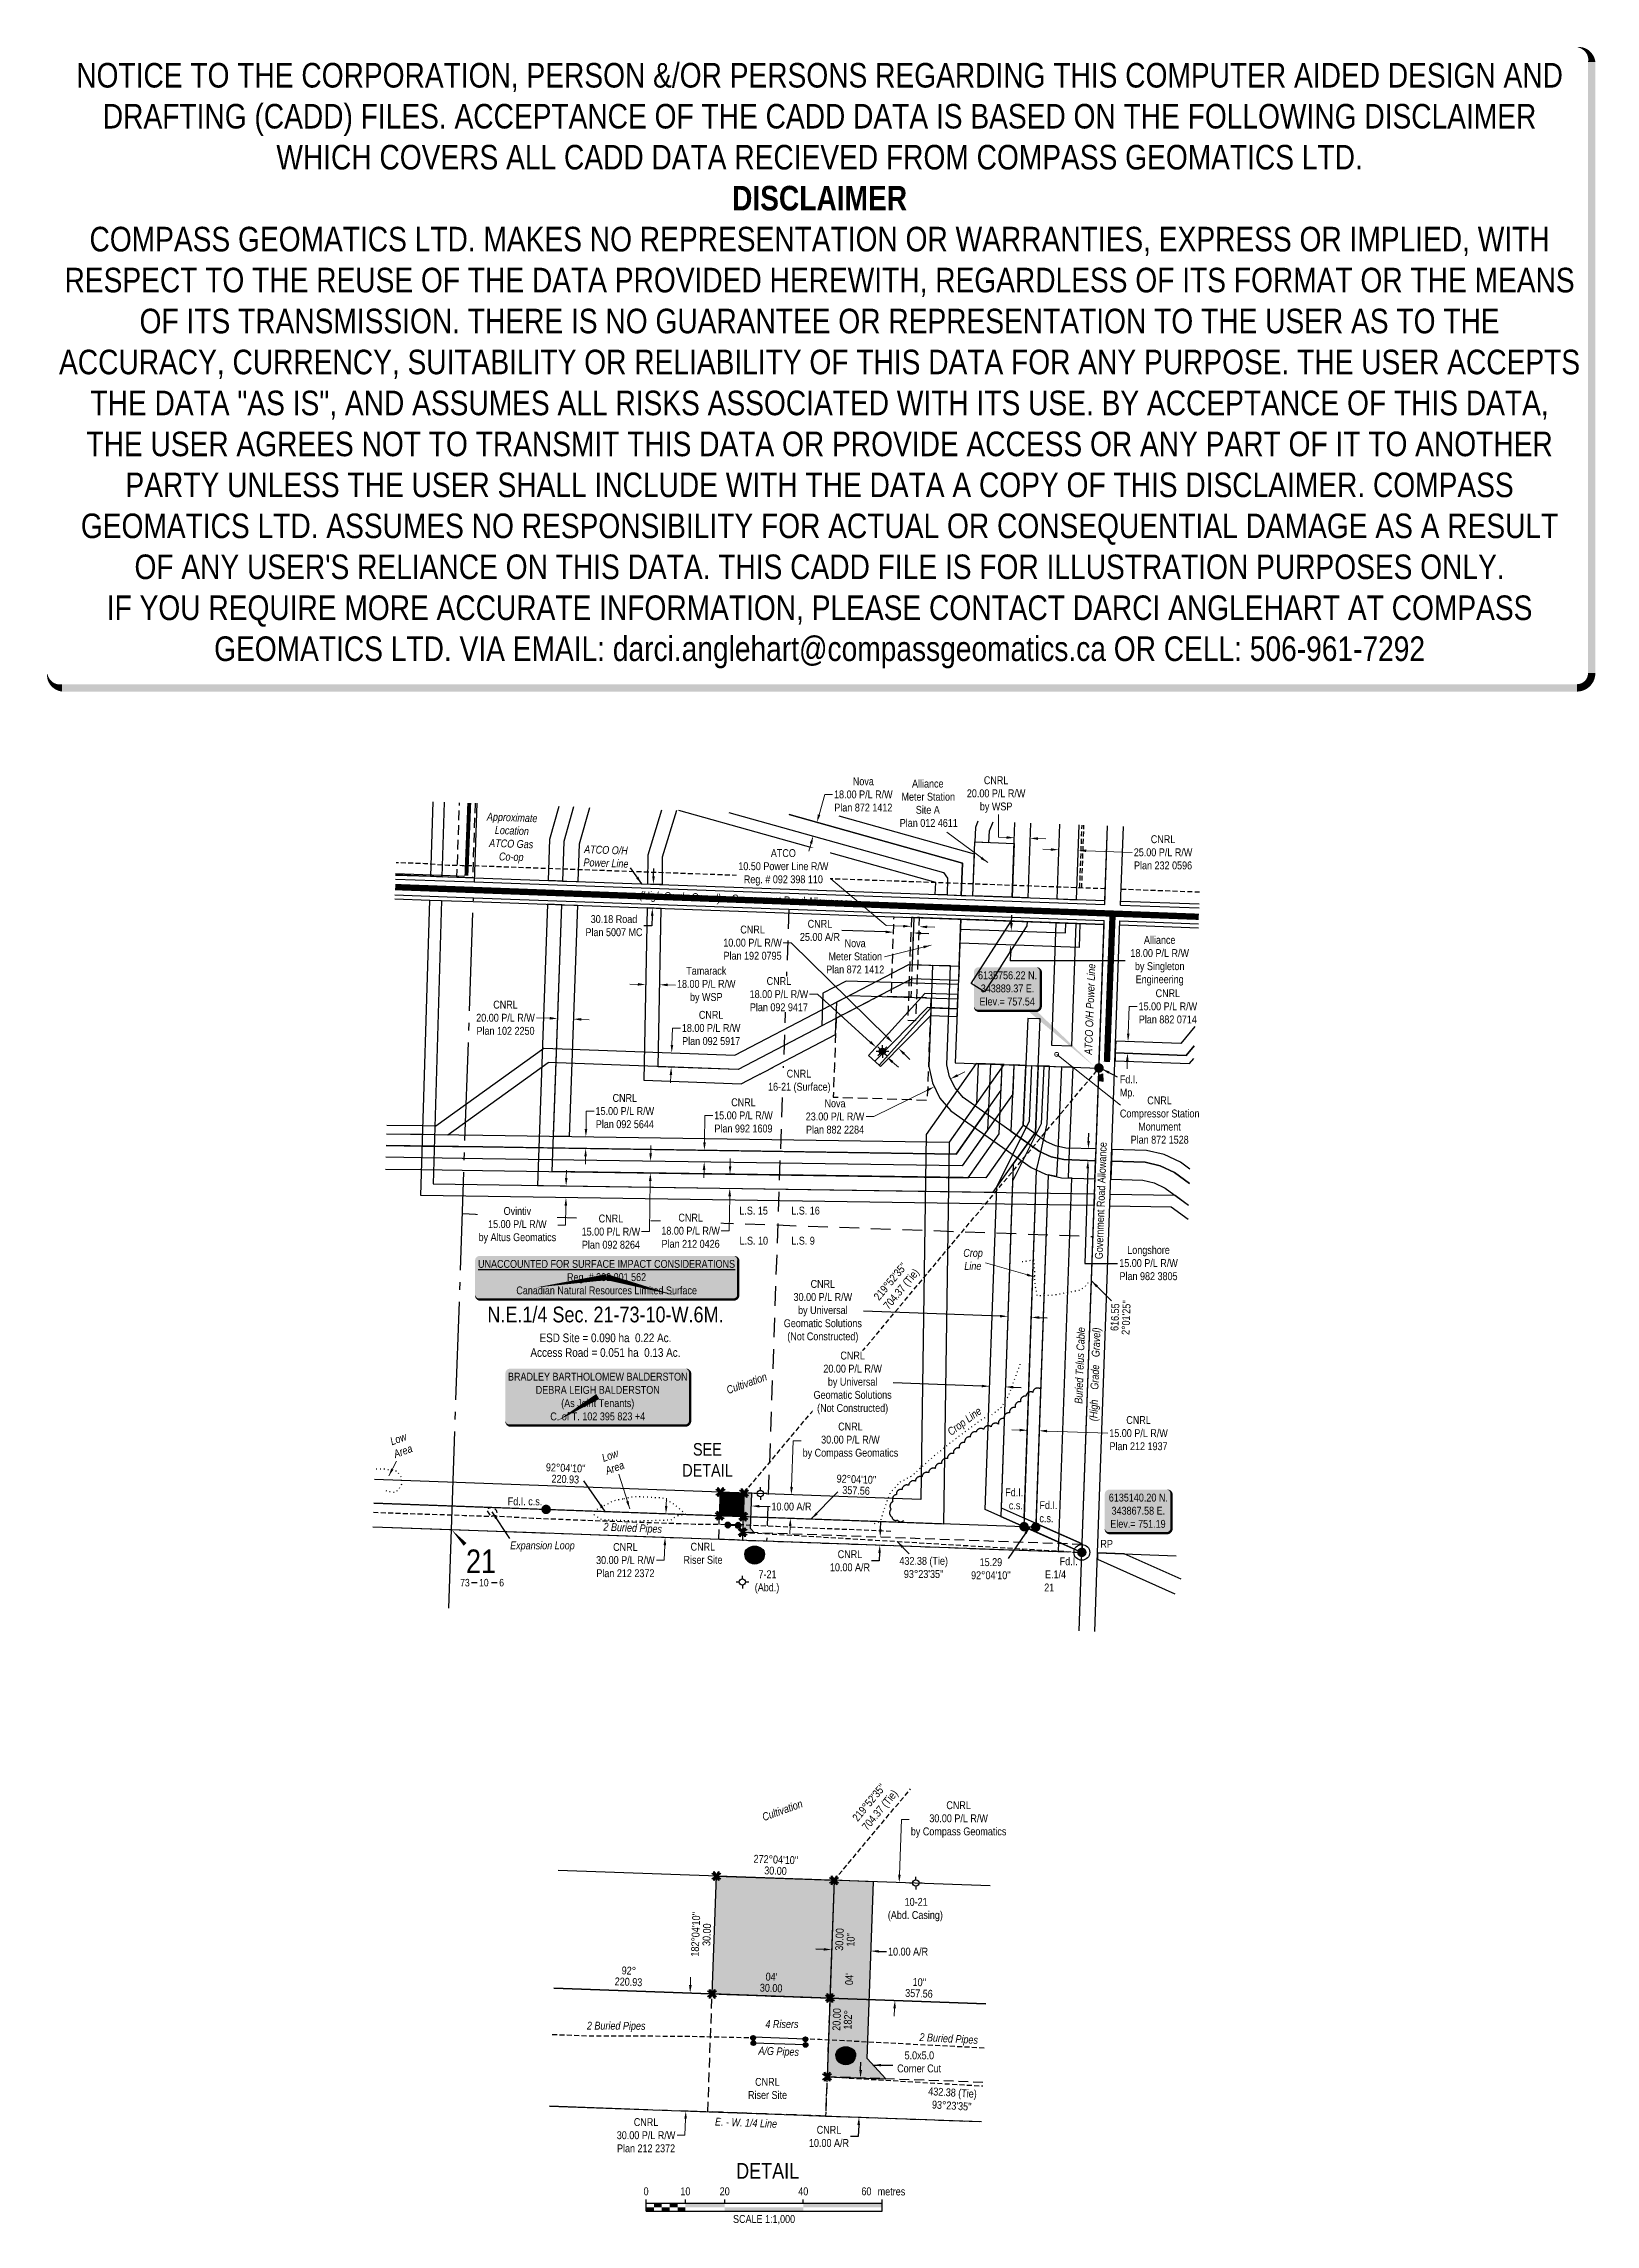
# Model space of a CAD drawing. Extents: x 342547 to 344521, y 6134286 to 6137059.
import ezdxf
from ezdxf.enums import TextEntityAlignment as Align

# ---------------------------------------------------------------- set-up
doc = ezdxf.new("R2010")
doc.units = 0
doc.header["$LTSCALE"] = 5
doc.header["$PDSIZE"] = 0.5
for name, pattern in [('0', [1, 1, 0]), ('foc-ACCESSROAD', [3.75, 2.5, -1.25]), ('foc-FLOWLINE', [3.75, 2.5, -1.25]), ('foc-LSD', [8, 5, -3]), ('foc-QUARTERLINE', [33, 25, -3, 2, -3]), ('foc-TIELINE', [1.875, 1.25, -0.625]), ('foc-TOPO', [1, 0.2, -0.8]), ('UG_PIPE', [1.875, 1.25, -0.625])]:
    doc.linetypes.add(name, pattern=pattern)
doc.layers.get('Defpoints').update_dxf_attribs({"color": 9})
for name, color, linetype in [('10', 1, 'Continuous'), ('35', 37, 'Continuous'), ('9', 3, 'Continuous'), ('AS-FENCE', 48, 'foc-FENCE'), ('AS-OWNER', 7, 'Continuous'), ('AS-PIPE-AG', 44, 'Continuous'), ('AS-PIPE-UG', 44, 'UG_PIPE'), ('AS-PIPE-UG-T', 44, 'Continuous'), ('AS-POWER', 104, 'foc-POWER'), ('AS-ROADS', 254, 'Continuous'), ('AS-SYMBOL', 7, 'Continuous'), ('AS-TELEPHONE', 224, 'foc-TEL'), ('C-AR', 13, 'foc-ACCESSROAD'), ('C-RW', 13, 'Continuous'), ('C-SYMBOL', 7, 'Continuous'), ('C-WS', 13, 'foc-ACCESSROAD'), ('C-WS-S', 13, 'Continuous'), ('CG-NOTES', 7, 'Continuous'), ('DETAIL-T', 7, 'Continuous'), ('F-EZE', 190, 'foc-FLOWLINE'), ('F-RW', 190, 'Continuous'), ('F-WS-S', 190, 'Continuous'), ('L-2', 7, 'Continuous'), ('L-AREAREQUIRED', 7, 'Continuous'), ('L-BD', 7, 'Continuous'), ('L-DETAIL-T', 3, 'Continuous'), ('L-MON', 1, 'Continuous'), ('L-QSEC', 8, 'foc-QUARTERLINE'), ('L-ROAD-T', 7, 'Continuous'), ('L-SEC', 7, 'Continuous'), ('L-SECLBL', 7, 'Continuous'), ('L-SECQ', 8, 'foc-QUARTERLINE'), ('L-SECTION-LSD', 7, 'foc-LSD'), ('L-TIE', 7, 'foc-TIELINE'), ('L-TITLEDB', 4, 'Continuous'), ('L-TITLEDB-T', 4, 'Continuous'), ('P-CROSSINGS', 250, 'Continuous'), ('P-PROPOSED', 10, 'Continuous'), ('P-PROPOSED-H', 21, 'Continuous'), ('P-TXT', 4, 'Continuous'), ('T-BUSH', 110, '0'), ('T-GENERAL', 48, 'foc-TOPO'), ('T-LOW-AREA', 48, 'foc-TOPO')]:
    doc.layers.add(name, color=color, linetype=linetype)
for name, color, linetype, lineweight in [('AS-GENERAL', 48, 'Continuous', 18), ('C-RW-T', 13, 'Continuous', 9), ('C-WS-T', 13, 'Continuous', 9), ('F-EZE-T', 190, 'Continuous', 9), ('F-RW-T', 190, 'Continuous', 9), ('F-WS-T', 190, 'Continuous', 9), ('T-TEXT', 48, 'Continuous', 18)]:
    doc.layers.add(name, color=color, linetype=linetype, lineweight=lineweight)
doc.layers.add('DISCLAIMER', color=7, linetype='Continuous', plot=False)
doc.styles.add('100L', font='ARIALN.TTF', dxfattribs={"height": 11})
doc.styles.add('175L', font='ARIALN.TTF', dxfattribs={"height": 20})
doc.styles.add('80', font='ARIALN.TTF', dxfattribs={"height": 10})
doc.styles.add('80CG', font='ARIALN.TTF', dxfattribs={"height": 10})
doc.styles.add('80L', font='ARIALN.TTF', dxfattribs={"height": 10})
doc.styles.add('80LS', font='ARIALNI.TTF', dxfattribs={"height": 10})
doc.styles.add('Crossing', font='ARIALN.TTF', dxfattribs={"height": 10})
doc.styles.add('foc-LtypeFont', font='ARIALN.TTF', dxfattribs={"height": 7.35})
doc.styles.add('SIMPLEX', font='ARIALN.TTF')
doc.linetypes.add('foc-FENCE', pattern='A,10,-1,["X",foc-LtypeFont,S=0.2,R=0,X=-0.625,Y=-0.75],-1.24', length=12.24)
doc.linetypes.add('foc-POWER', pattern='A,6,-1,["P",foc-LtypeFont,S=0.2,R=0,X=-0.625,Y=-0.75],-1.24,4', length=12.24)
doc.linetypes.add('foc-POWER-NOLINE', pattern='A,0,-4,["P",foc-LtypeFont,S=0.2,R=0,X=-0.625,Y=-0.75],-8.24', length=12.24)
doc.linetypes.add('foc-TEL', pattern='A,2,-1,["T",foc-LtypeFont,S=0.2,R=0,X=-0.425,Y=-0.75],-1.24,8', length=12.24)
doc.dimstyles.new('Compass 5 000', dxfattribs={"dimscale": 5, "dimtxt": 9, "dimasz": 2, "dimexe": 0.2, "dimexo": 0.0625, "dimgap": 0.5, "dimtad": 0, "dimtih": 1, "dimtoh": 1, "dimzin": 0, "dimdsep": 46, "dimtxsty": '80CG', "dimcen": 0.1, "dimse1": 1, "dimse2": 1, "dimclrd": 256, "dimclrt": 256, "dimaunit": 1, "dimadec": 4, "dimazin": 0, "dimtfac": 0.06, "dimtofl": 0, "dimtmove": 0, "dimatfit": 1, "dimfxl": 0.2, "dimtolj": 1, "dimtzin": 0, "dimlwd": -1, "dimarcsym": 0})

msp = doc.modelspace()

# ---------------------------------------------------------------- texts
at = {"layer": 'AS-PIPE-UG', "insert": (343087.654, 6136081.702), "char_height": 9.99791, "attachment_point": 1, "rotation": 358.07479, "style": '80L'}
msp.add_mtext_dynamic_manual_height_columns('\\pi23.31;{\\fArial Narrow|b0|i1|c0|p34;Approximate \\P\\pi33.994;Location\\P\\pi27.324;ATCO Gas \\P\\pi40.363;Co-op}', width=110.63206, gutter_width=50, heights=[0], dxfattribs=at)
at = {"layer": 'AS-PIPE-UG-T', "insert": (343140.313, 6135154.053), "char_height": 9.99791, "attachment_point": 1, "style": '80L'}
msp.add_mtext_dynamic_manual_height_columns('{\\fArial Narrow|b0|i1|c0|p34;Expansion Loop}', width=109.70155, gutter_width=50, heights=[0], dxfattribs=at)
at = {"layer": 'AS-PIPE-UG-T', "char_height": 9.99791, "attachment_point": 1, "style": '80L'}
for s, insert, rotation in [('{\\fArial Narrow|b0|i1|c0|p34;2 Buried Pipes}', (343259.271, 6135177.913), 357.615641), ('{\\fArial Narrow|b0|i1|c0|p34;2 Buried Pipes}', (343237.968, 6134543.285), 359.814136), ('{\\fArial Narrow|b0|i1|c0|p34;2 Buried Pipes}', (343661.304, 6134528.858), 357.046934), ('{\\fArial Narrow|b0|i1|c0|p34;A/G Pipes}', (343456.411, 6134511.557), 358.007232)]:
    msp.add_mtext_dynamic_manual_height_columns(s, width=74.58158, gutter_width=50, heights=[0], dxfattribs=dict(at, insert=insert, rotation=rotation))
at = {"layer": 'AS-POWER', "char_height": 9.99791, "attachment_point": 1, "style": '80L'}
for s, width, insert, rotation in [('\\pi0.69362;{\\fArial Narrow|b0|i1|c0|p34;ATCO O/H \\P\\pi0.33217;Power Line}', 57.1191, (343234.042, 6136039.593), 357.949957), ('{\\fArial Narrow|b0|i1|c0|p34;ATCO O/H Power Line}', 115.67981, (343870.706, 6135773.343), 87.973322)]:
    msp.add_mtext_dynamic_manual_height_columns(s, width=width, gutter_width=50, heights=[0], dxfattribs=dict(at, insert=insert, rotation=rotation))
at = {"layer": 'AS-TELEPHONE', "insert": (343858.196, 6135329.504), "char_height": 9.99791, "attachment_point": 1, "rotation": 87.973322, "style": '80L'}
msp.add_mtext_dynamic_manual_height_columns('{\\fArial Narrow|b0|i1|c0|p34;Buried Telus Cable}', width=97.23506, gutter_width=50, heights=[0], dxfattribs=at)
at = {"layer": 'C-RW-T', "insert": (343758.518, 6136104.027), "char_height": 9.99791, "attachment_point": 5, "style": '80CG'}
msp.add_mtext('\\A1;CNRL\\P20.00 P/L R/W\\Pby WSP', dxfattribs=at)
at = {"layer": 'C-SYMBOL', "color": 3, "style": '175L'}
msp.add_text('N.E.1/4 Sec. 21-73-10-W.6M.', height=19.9956, dxfattribs=at).set_placement((343261.564, 6135426.763), align=Align.BOTTOM_CENTER)
at = {"layer": 'C-WS-S', "char_height": 9.99791, "attachment_point": 1, "style": '80L'}
for insert in [(343360.343, 6135152.39), (343442.448, 6134471.807)]:
    msp.add_mtext_dynamic_manual_height_columns('\\pi9.5313;CNRL\\P\\pi0.49502;Riser Site', width=49.25416, gutter_width=50, heights=[0], dxfattribs=dict(at, insert=insert))
at = {"layer": 'C-WS-T', "insert": (343915.666, 6135720.033), "char_height": 9.99574, "attachment_point": 1, "style": '80L'}
msp.add_mtext_dynamic_manual_height_columns('\\pi35.162;CNRL\\P\\pi0.33376;Compressor Station\\P\\pi23.663;Monument \\P\\pi14.022;Plan 872 1528', width=100.509, gutter_width=50, heights=[0], dxfattribs=at)
at = {"layer": 'DETAIL-T', "color": 3, "insert": (343419.243, 6134363.592), "char_height": 19.9956, "width": 94.75519, "attachment_point": 1, "style": '80CG'}
msp.add_mtext('\\pi8.573;DETAIL', dxfattribs=at)
at = {"layer": 'F-RW', "insert": (343952.416, 6135508.07), "char_height": 9.99791, "attachment_point": 5, "style": '80CG'}
msp.add_mtext('\\A1;Longshore\\P15.00 P/L R/W\\PPlan 982 3805', dxfattribs=at)
at = {"layer": 'F-RW-T', "insert": (343473.115, 6135919.891), "char_height": 9.99791, "attachment_point": 1, "style": '175L'}
msp.add_mtext_dynamic_manual_height_columns('\\pi92.72;Nova\\P\\pi72.175;Meter Station\\P\\pi69.212;Plan 872 1412', width=210.81699, gutter_width=100, heights=[0], dxfattribs=at)
at = {"layer": 'F-WS-S', "char_height": 9.99791, "attachment_point": 1, "style": '80L'}
for s, width, insert in [('\\pi5.1613;7-21\\P\\pi0.39759;(Abd.)', 30.59795, (343451.084, 6135117.4)), ('\\pi28.445;10-21\\P\\pi7.0988;(Abd. Casing)', 82.83265, (343613.679, 6134700.739))]:
    msp.add_mtext_dynamic_manual_height_columns(s, width=width, gutter_width=50, heights=[0], dxfattribs=dict(at, insert=insert))
at = {"layer": 'F-WS-T', "insert": (343635.434, 6136122.907), "char_height": 9.99791, "attachment_point": 1, "style": '80L'}
msp.add_mtext_dynamic_manual_height_columns('\\pi16.132;Alliance\\P\\pi2.7036;Meter Station\\P\\pi20.902;Site A\\P\\pi0.49739;Plan 012 4611', width=71.87353, gutter_width=50, heights=[0], dxfattribs=at)
at = {"layer": 'L-AREAREQUIRED', "color": 5, "style": '100L'}
for s, p in [('Access Road = 0.051 ha  0.13 Ac.', (343261.564, 6135385.586)), ('ESD Site = 0.090 ha  0.22 Ac.', (343261.564, 6135404.268))]:
    msp.add_text(s, height=10.99758, dxfattribs=at).set_placement(p, align=Align.BOTTOM_CENTER)
at = {"layer": 'L-BD', "style": '80L'}
for s, rotation, p in [('616.55', 87.9751, (343909.655, 6135439.357)), ("2°01'25''", 87.9751, (343923.893, 6135438.854)), ("92°04'10''", 357.9297, (343211.006, 6135247.627)), ('220.93', 357.9297, (343210.491, 6135233.39)), ("92°04'10''", 357.9344, (343580.875, 6135233.221)), ('357.56', 357.9344, (343580.361, 6135218.983)), ("272°04'10''", 357.9297, (343478.397, 6134749.574)), ('30.00', 357.9297, (343477.882, 6134735.337)), ("182°04'10''", 87.9297, (343376.166, 6134654.477)), ('30.00', 87.9297, (343390.403, 6134653.963)), ('30.00', 87.9297, (343559.261, 6134647.955)), ("10''", 87.9297, (343573.499, 6134647.441)), ('220.93', 357.9297, (343290.851, 6134594.053)), ('92°', 357.9297, (343291.366, 6134608.291)), ("04'", 358.0037, (343472.791, 6134600.438)), ("04'", 87.9297, (343571.698, 6134597.421)), ("10''", 357.9344, (343660.906, 6134593.581)), ('30.00', 358.0037, (343472.294, 6134586.2)), ('357.56', 357.9344, (343660.392, 6134579.343)), ('20.00', 87.9297, (343555.72, 6134546.209)), ('182°', 87.9297, (343569.958, 6134545.694))]:
    msp.add_text(s, height=9.9978, rotation=rotation, dxfattribs=at).set_placement(p, align=Align.MIDDLE)
at = {"layer": 'L-BD', "char_height": 9.99791, "attachment_point": 2, "style": '80L'}
for s, insert, width in [("432.38 (Tie) 93°23'35''", (343666.383, 6135134.383), 69.23089), ("15.29 92°04'10''", (343751.886, 6135132.772), 57.00407)]:
    msp.add_mtext(s, dxfattribs=dict(at, insert=insert, width=width))
at = {"layer": 'L-BD', "attachment_point": 2, "style": '80L'}
for s, insert, char_height, width, rotation in [("219°52'35''\\P 704.37 (Tie)", (343592.887, 6134825.314), 9.9978, 94.53351, 50.1249), ("432.38 (Tie) 93°23'35''", (343703.393, 6134458.209), 9.99791, 69.23089, 356.60651)]:
    msp.add_mtext(s, dxfattribs=dict(at, insert=insert, char_height=char_height, width=width, rotation=rotation))
at = {"layer": 'L-MON', "attachment_point": 1, "style": '80L'}
for s, width, insert, char_height in [('Fd.I. c.s.', 44.7037, (343137.264, 6135210.071), 9.9979), ('\\pi1.0662;Fd.I.\\P\\pi5.6423;c.s.', 22.04407, (343769.079, 6135221.62), 9.99791), ('Fd.I.\\Pc.s.', 22.04407, (343813.631, 6135205.251), 9.9979)]:
    msp.add_mtext_dynamic_manual_height_columns(s, width=width, gutter_width=50, heights=[0], dxfattribs=dict(at, insert=insert, char_height=char_height))
at = {"layer": 'L-ROAD-T', "style": '80L'}
for rotation, p in [(357.945916, (343496.727, 6135969.25)), (87.973322, (343891.707, 6135587.567))]:
    msp.add_text('Government Road Allowance', height=9.99791, rotation=rotation, dxfattribs=at).set_placement(p, align=Align.MIDDLE_CENTER)
at = {"layer": 'L-SECQ', "insert": (343401.156, 6134421.268), "char_height": 9.9978, "attachment_point": 1, "rotation": 357.932964, "style": '80L'}
msp.add_mtext_dynamic_manual_height_columns('{\\fArial Narrow|b0|i1|c0|p34;E. - W. 1/4 Line}', width=136.60013, gutter_width=50, heights=[0], dxfattribs=at)
at = {"layer": 'P-TXT', "insert": (343632.321, 6134505.563), "char_height": 9.9978, "attachment_point": 1, "style": '80L'}
msp.add_mtext_dynamic_manual_height_columns('\\pi9.7471;5.0x5.0\\P\\pi0.32894;Corner Cut', width=56.04816, gutter_width=50, heights=[0], dxfattribs=at)
at = {"layer": 'T-TEXT', "style": '80LS'}
for s, rotation, p in [('(High Grade Gravel)', 357.945916, (343356.846, 6135974.267)), ('(High    Grade   Gravel)', 87.973322, (343884.196, 6135366.653)), ('Cultivation', 20, (343441.173, 6135355.314)), ('Cultivation', 20, (343486.558, 6134812.253))]:
    msp.add_text(s, height=9.99791, rotation=rotation, dxfattribs=at).set_placement(p, align=Align.MIDDLE_CENTER)
at = {"layer": 'T-TEXT', "attachment_point": 1, "style": '80L'}
for s, width, insert, char_height in [('\\pi0.57088;{\\fArial Narrow|b0|i1|c0|p34;Crop \\P\\pi1.8462;Line}', 24.67708, (343716.237, 6135526.046), 9.99791), ('{\\fArial Narrow|b0|i1|c0|p34;4 Risers}', 54.88121, (343465.074, 6134545.357), 9.9978)]:
    msp.add_mtext_dynamic_manual_height_columns(s, width=width, gutter_width=50, heights=[0], dxfattribs=dict(at, insert=insert, char_height=char_height))
at = {"layer": 'T-TEXT', "char_height": 9.99791, "attachment_point": 1, "style": '80L'}
for s, width, insert, rotation in [('{\\fArial Narrow|b0|i1|c0|p34;Crop Line}', 49.47926, (343695.285, 6135296.245), 36.513837), ('\\pi1.4131;{\\fArial Narrow|b0|i1|c0|p34;Low\\P\\pi0.052507;Area}', 24.07681, (342985.176, 6135285.162), 20), ('\\pi1.4131;{\\fArial Narrow|b0|i1|c0|p34;Low\\P\\pi0.052507;Area}', 24.07681, (343254.508, 6135264.039), 20)]:
    msp.add_mtext_dynamic_manual_height_columns(s, width=width, gutter_width=50, heights=[0], dxfattribs=dict(at, insert=insert, rotation=rotation))

# ---------------------------------------------------------------- blocks, each defined once
blk = doc.blocks.new('L-SECLBL')
at = {"layer": '9', "color": 7}
for p, q in [((-5.1, -27.8), (-12.3, -27.8)), ((20.7, -27.8), (13.5, -27.8))]:
    blk.add_line(p, q, dxfattribs=at)
at = {"layer": '10', "color": 2, "style": 'SIMPLEX'}
blk.add_attdef('SEC', text='', height=30, dxfattribs=at).set_placement((0, 0), align=Align.MIDDLE)
at = {"layer": '10', "color": 5, "style": '80L'}
blk.add_attdef('TWP', text='', height=9.5, dxfattribs=at).set_placement((-14.4, -27.4), align=Align.MIDDLE_RIGHT)
blk.add_attdef('RGE', text='', height=9.5, dxfattribs=at).set_placement((3.6, -27.4), align=Align.MIDDLE_CENTER)
blk.add_attdef('MER', text='', height=9.5, dxfattribs=at).set_placement((23.2, -27.4), align=Align.MIDDLE_LEFT)
blk = doc.blocks.new('*D437')
at = {"layer": 'C-RW-T', "transparency": 16777216}
for p, q in [((343190.7, 6135819.5), (343174, 6135820.1)), ((343230.7, 6135818.1), (343240.7, 6135817.7))]:
    blk.add_line(p, q, dxfattribs=at)
for points in [[(343190.8, 6135821.2), (343190.7, 6135817.8), (343200.7, 6135819.1)], [(343230.8, 6135819.7), (343230.7, 6135816.4), (343220.7, 6135818.4)]]:
    blk.add_solid(points, dxfattribs=at)
at = {"layer": 'Defpoints', "color": 0, "transparency": 16777216}
for p in [(343220.7, 6135818.4), (343197, 6135715.4), (343217, 6135714.7)]:
    blk.add_point(p, dxfattribs=at)
at = {"layer": 'C-RW-T', "transparency": 16777216, "insert": (343134.4, 6135820.1), "char_height": 10, "attachment_point": 5, "style": '80CG'}
blk.add_mtext('\\A1;CNRL\\P20.00 P/L R/W\\PPlan 102 2250', dxfattribs=at)
blk = doc.blocks.new('*D438')
at = {"layer": 'C-RW-T', "transparency": 16777216}
for p, q in [((343319.1, 6135647.7), (343319.2, 6135657.7)), ((343318.5, 6135612.7), (343317.6, 6135548.1)), ((343317.6, 6135548.1), (343307.6, 6135548.1))]:
    blk.add_line(p, q, dxfattribs=at)
for points in [[(343316.9, 6135612.7), (343320.2, 6135612.7), (343318.7, 6135622.7)], [(343317.4, 6135647.7), (343320.7, 6135647.7), (343318.9, 6135637.7)]]:
    blk.add_solid(points, dxfattribs=at)
at = {"layer": 'Defpoints', "color": 0, "transparency": 16777216}
for p in [(343293.4, 6135623.1), (343293.6, 6135638.1), (343318.7, 6135622.7)]:
    blk.add_point(p, dxfattribs=at)
at = {"layer": 'C-RW-T', "transparency": 16777216, "insert": (343268.5, 6135548.1), "char_height": 10, "attachment_point": 5, "style": '80CG', "bg_fill": 3, "box_fill_scale": 1.1, "bg_fill_color": 256, "bg_fill_true_color": 13158600, "bg_fill_transparency": 0}
blk.add_mtext('\\A1;CNRL\\P15.00 P/L R/W\\PPlan 092 8264', dxfattribs=at)
blk = doc.blocks.new('*D439')
at = {"layer": 'C-RW-T', "transparency": 16777216}
for p, q in [((343387.5, 6135661.7), (343388, 6135695.9)), ((343388, 6135695.9), (343398, 6135695.9)), ((343387, 6135626.7), (343386.9, 6135616.7))]:
    blk.add_line(p, q, dxfattribs=at)
for points in [[(343385.9, 6135661.7), (343389.2, 6135661.7), (343387.4, 6135651.7)], [(343385.3, 6135626.7), (343388.7, 6135626.7), (343387.2, 6135636.7)]]:
    blk.add_solid(points, dxfattribs=at)
at = {"layer": 'Defpoints', "color": 0, "transparency": 16777216}
for p in [(343491.8, 6135650.1), (343387.2, 6135636.7), (343491.5, 6135635.1)]:
    blk.add_point(p, dxfattribs=at)
at = {"layer": 'C-RW-T', "transparency": 16777216, "insert": (343437.1, 6135695.9), "char_height": 10, "attachment_point": 5, "style": '80CG'}
blk.add_mtext('\\A1;CNRL\\P15.00 P/L R/W\\PPlan 992 1609', dxfattribs=at)
blk = doc.blocks.new('*D440')
at = {"layer": 'C-RW-T', "transparency": 16777216}
for p, q in [((343236.8, 6135678.8), (343237.1, 6135701.4)), ((343237.1, 6135701.4), (343247.1, 6135701.4)), ((343236.3, 6135643.9), (343236.1, 6135633.9))]:
    blk.add_line(p, q, dxfattribs=at)
for points in [[(343235.1, 6135678.8), (343238.5, 6135678.8), (343236.6, 6135668.8)], [(343234.6, 6135643.9), (343237.9, 6135643.9), (343236.4, 6135653.9)]]:
    blk.add_solid(points, dxfattribs=at)
at = {"layer": 'Defpoints', "color": 0, "transparency": 16777216}
for p in [(343236.4, 6135653.9), (343410.1, 6135651.3), (343410.4, 6135666.2)]:
    blk.add_point(p, dxfattribs=at)
at = {"layer": 'C-RW-T', "transparency": 16777216, "insert": (343286.2, 6135701.4), "char_height": 10, "attachment_point": 5, "style": '80CG'}
blk.add_mtext('\\A1;CNRL\\P15.00 P/L R/W\\PPlan 092 5644', dxfattribs=at)
blk = doc.blocks.new('*D441')
at = {"layer": 'C-RW-T', "transparency": 16777216}
for p, q in [((343497.8, 6135915.6), (343487.8, 6135915.6)), ((343620.1, 6135795.3), (343497.8, 6135915.6)), ((343641.5, 6135774.2), (343648.6, 6135767.2))]:
    blk.add_line(p, q, dxfattribs=at)
for points in [[(343621.3, 6135796.4), (343618.9, 6135794.1), (343627.2, 6135788.2)], [(343642.7, 6135775.4), (343640.3, 6135773), (343634.4, 6135781.2)]]:
    blk.add_solid(points, dxfattribs=at)
at = {"layer": 'Defpoints', "color": 0, "transparency": 16777216}
for p in [(343627.2, 6135788.2), (343636.2, 6135797.4), (343643.3, 6135790.4)]:
    blk.add_point(p, dxfattribs=at)
at = {"layer": 'C-RW-T', "transparency": 16777216, "insert": (343448.7, 6135915.6), "char_height": 10, "attachment_point": 5, "style": '80CG'}
blk.add_mtext('\\A1;CNRL\\P10.00 P/L R/W\\PPlan 192 0795', dxfattribs=at)
blk = doc.blocks.new('*D442')
at = {"layer": 'C-RW-T', "transparency": 16777216}
for p, q in [((343531.3, 6135850.1), (343521.3, 6135850.1)), ((343598.5, 6135789.3), (343531.3, 6135850.1)), ((343626.7, 6135763.8), (343634.2, 6135757.1))]:
    blk.add_line(p, q, dxfattribs=at)
for points in [[(343599.6, 6135790.5), (343597.4, 6135788.1), (343605.9, 6135782.6)], [(343627.9, 6135765), (343625.6, 6135762.6), (343619.3, 6135770.5)]]:
    blk.add_solid(points, dxfattribs=at)
at = {"layer": 'Defpoints', "color": 0, "transparency": 16777216}
for p in [(343649.7, 6135831.1), (343663.1, 6135819), (343619.3, 6135770.5)]:
    blk.add_point(p, dxfattribs=at)
at = {"layer": 'C-RW-T', "transparency": 16777216, "insert": (343482.2, 6135850.1), "char_height": 10, "attachment_point": 5, "style": '80CG', "bg_fill": 3, "box_fill_scale": 1.1, "bg_fill_color": 256, "bg_fill_true_color": 13158600, "bg_fill_transparency": 0}
blk.add_mtext('\\A1;CNRL\\P18.00 P/L R/W\\PPlan 092 9417', dxfattribs=at)
blk = doc.blocks.new('*D443')
at = {"layer": 'C-RW-T', "transparency": 16777216}
for p, q in [((343346.2, 6135785.6), (343346.9, 6135807.1)), ((343346.9, 6135807.1), (343356.9, 6135807.1)), ((343344.8, 6135747.4), (343344.5, 6135737.4))]:
    blk.add_line(p, q, dxfattribs=at)
for points in [[(343344.5, 6135785.6), (343347.8, 6135785.5), (343345.8, 6135775.6)], [(343343.2, 6135747.4), (343346.5, 6135747.3), (343345.2, 6135757.3)]]:
    blk.add_solid(points, dxfattribs=at)
at = {"layer": 'Defpoints', "color": 0, "transparency": 16777216}
for p in [(343336.2, 6135775.9), (343345.8, 6135775.6), (343335.6, 6135757.7)]:
    blk.add_point(p, dxfattribs=at)
at = {"layer": 'C-RW-T', "transparency": 16777216, "insert": (343396, 6135807.1), "char_height": 10, "attachment_point": 5, "style": '80CG'}
blk.add_mtext('\\A1;CNRL\\P18.00 P/L R/W\\PPlan 092 5917', dxfattribs=at)
blk = doc.blocks.new('*D444')
at = {"layer": 'C-RW-T', "transparency": 16777216}
for p, q in [((343420.2, 6135631.2), (343420.3, 6135641.2)), ((343419.6, 6135593.2), (343418.9, 6135549.2)), ((343418.9, 6135549.2), (343408.9, 6135549.2))]:
    blk.add_line(p, q, dxfattribs=at)
for points in [[(343418.5, 6135631.2), (343421.8, 6135631.2), (343420, 6135621.2)], [(343417.9, 6135593.2), (343421.3, 6135593.2), (343419.7, 6135603.2)]]:
    blk.add_solid(points, dxfattribs=at)
at = {"layer": 'Defpoints', "color": 0, "transparency": 16777216}
for p in [(343420, 6135621.2), (343576.5, 6135600.9), (343576.7, 6135618.9)]:
    blk.add_point(p, dxfattribs=at)
at = {"layer": 'C-RW-T', "transparency": 16777216, "insert": (343369.9, 6135549.2), "char_height": 10, "attachment_point": 5, "style": '80CG', "bg_fill": 3, "box_fill_scale": 1.1, "bg_fill_color": 256, "bg_fill_true_color": 13158600, "bg_fill_transparency": 0}
blk.add_mtext('\\A1;CNRL\\P18.00 P/L R/W\\PPlan 212 0426', dxfattribs=at)
blk = doc.blocks.new('*D445')
at = {"layer": 'Defpoints', "color": 0, "transparency": 16777216}
for p in [(343336.8, 6135989.3), (343321.3, 6135959.7), (343335.7, 6135959.2)]:
    blk.add_point(p, dxfattribs=at)
at = {"layer": 'L-TITLEDB-T', "transparency": 16777216}
for p, q in [((343322.8, 6135999.8), (343323.1, 6136009.8)), ((343320.5, 6135937.2), (343310.5, 6135937.2)), ((343321, 6135949.7), (343320.5, 6135937.2))]:
    blk.add_line(p, q, dxfattribs=at)
for points in [[(343321.1, 6135999.9), (343324.4, 6135999.8), (343322.4, 6135989.8)], [(343319.3, 6135949.8), (343322.6, 6135949.6), (343321.3, 6135959.7)]]:
    blk.add_solid(points, dxfattribs=at)
at = {"layer": 'L-TITLEDB-T', "transparency": 16777216, "insert": (343272.4, 6135937.2), "char_height": 10, "attachment_point": 5, "style": '80CG'}
blk.add_mtext('\\A1;30.18 Road\\PPlan 5007 MC', dxfattribs=at)
blk = doc.blocks.new('*U434')
h = blk.add_hatch(color=255)
edge = h.paths.add_edge_path()
edge.add_line((-161.5, -28.5), (161.5, -28.5))
edge.add_arc((161.5, -22.5), 6, 270, 360)
edge.add_line((167.5, -22.5), (167.5, 21))
edge.add_arc((161.5, 21), 6, 0, 90)
edge.add_line((161.5, 27), (-161.5, 27))
edge.add_arc((-161.5, 21), 6, 90, 180)
edge.add_line((-167.5, 21), (-167.5, -22.5))
edge.add_arc((-161.5, -22.5), 6, 180, 270)
at = {"color": 1, "flags": 128}
blk.add_lwpolyline([(-161.5, -28.5, 3, 3, 0), (161.5, -28.5, 3, 3, 0.414214), (167.5, -22.5, 3, 3, 0), (167.5, 21, 3, 0, 0.414214), (161.5, 27, 0, 0, 0), (-161.5, 27, 0, 0, 0.414214), (-167.5, 21, 0, 0, 0), (-167.5, -22.5, 0, 3, 0.414214)], format="xyseb", close=True, dxfattribs=at)
for points in [[(-90.6, -13.3, 0, 7.5, 0), (0, 0, 0, 0, 0)], [(87, -23.2, 0, 7.5, 0), (0, 0, 0, 0, 0)]]:
    blk.add_lwpolyline(points, format="xyseb", dxfattribs=at)
at = {"color": 1, "style": '80'}
blk.add_attdef('ENTER_TEXT_001', (-26.8, -4.9), '', height=10, dxfattribs=at)
blk = doc.blocks.new('*D446')
at = {"layer": 'C-WS-S', "transparency": 16777216}
for p, q in [((343611.3, 6135169.5), (343611.7, 6135179.5)), ((343609.9, 6135129.5), (343599.9, 6135129.5)), ((343610.3, 6135139.5), (343609.9, 6135129.5))]:
    blk.add_line(p, q, dxfattribs=at)
for points in [[(343609.7, 6135169.5), (343613, 6135169.4), (343611, 6135159.5)], [(343608.6, 6135139.6), (343611.9, 6135139.4), (343610.6, 6135149.5)]]:
    blk.add_solid(points, dxfattribs=at)
at = {"layer": 'Defpoints', "color": 0, "transparency": 16777216}
for p in [(343627, 6135158.9), (343610.6, 6135149.5), (343626.6, 6135148.9)]:
    blk.add_point(p, dxfattribs=at)
at = {"layer": 'C-WS-S', "transparency": 16777216, "insert": (343572.6, 6135129.5), "char_height": 10, "attachment_point": 5, "style": '80CG'}
blk.add_mtext('\\A1;CNRL\\P10.00 A/R', dxfattribs=at)
blk = doc.blocks.new('GAS')
h = blk.add_hatch(color=255)
h.dxf.hatch_style = 1
edge = h.paths.add_edge_path()
edge.add_arc((0, 0), 0.9, 0, 360)
for p, q in [((-0.81, 0), (-1.62, 0)), ((-0.57, 0.57), (-1.14, 1.14)), ((0, 0.81), (0, 1.62)), ((0.57, 0.57), (1.14, 1.14)), ((1.62, 0), (0.81, 0)), ((-0.57, -0.57), (-1.14, -1.14)), ((0, -0.81), (0, -1.62)), ((1.14, -1.14), (0.57, -0.57))]:
    blk.add_line(p, q)
blk.add_circle((0, 0), 0.8)
blk = doc.blocks.new('*D447')
at = {"layer": 'C-WS-S', "transparency": 16777216}
for p, q in [((343618, 6135929.3), (343562.1, 6135931.2)), ((343663, 6135927.7), (343673, 6135927.3))]:
    blk.add_line(p, q, dxfattribs=at)
for points in [[(343618.1, 6135930.9), (343618, 6135927.6), (343628, 6135928.9)], [(343663.1, 6135929.3), (343662.9, 6135926), (343653, 6135928)]]:
    blk.add_solid(points, dxfattribs=at)
at = {"layer": 'Defpoints', "color": 0, "transparency": 16777216}
for p in [(343653, 6135928), (343626.8, 6135894.2), (343651.8, 6135893.4)]:
    blk.add_point(p, dxfattribs=at)
at = {"layer": 'C-WS-S', "transparency": 16777216, "insert": (343534.4, 6135931.2), "char_height": 10, "attachment_point": 5, "style": '80CG'}
blk.add_mtext('\\A1;CNRL\\P25.00 A/R', dxfattribs=at)
blk = doc.blocks.new('*D448')
at = {"layer": 'Defpoints', "color": 0, "transparency": 16777216}
for p in [(343313.3, 6135893.3), (343331.3, 6135892.9), (343312.7, 6135862.4)]:
    blk.add_point(p, dxfattribs=at)
at = {"layer": 'F-RW-T', "transparency": 16777216}
for p, q in [((343302.7, 6135862.6), (343292.7, 6135862.8)), ((343340.7, 6135861.9), (343350.7, 6135861.7))]:
    blk.add_line(p, q, dxfattribs=at)
for points in [[(343302.8, 6135864.3), (343302.7, 6135860.9), (343312.7, 6135862.4)], [(343340.7, 6135863.6), (343340.7, 6135860.2), (343330.7, 6135862.1)]]:
    blk.add_solid(points, dxfattribs=at)
at = {"layer": 'F-RW-T', "transparency": 16777216, "insert": (343389.8, 6135861.7), "char_height": 10, "attachment_point": 5, "style": '80CG'}
blk.add_mtext('\\A1;Tamarack\\P18.00 P/L R/W\\Pby WSP', dxfattribs=at)
blk = doc.blocks.new('*U435')
h = blk.add_hatch(color=59)
edge = h.paths.add_edge_path()
edge.add_line((-111.5, -37), (111.5, -37))
edge.add_arc((111.5, -31), 6, 270, 360)
edge.add_line((117.5, -31), (117.5, 29.5))
edge.add_arc((111.5, 29.5), 6, 0, 90)
edge.add_line((111.5, 35.5), (-111.5, 35.5))
edge.add_arc((-111.5, 29.5), 6, 90, 180)
edge.add_line((-117.5, 29.5), (-117.5, -31))
edge.add_arc((-111.5, -31), 6, 180, 270)
at = {"color": 1, "flags": 128}
blk.add_lwpolyline([(-111.5, -37, 3, 3, 0), (111.5, -37, 3, 3, 0.414214), (117.5, -31, 3, 3, 0), (117.5, 29.5, 3, 0, 0.414214), (111.5, 35.5, 0, 0, 0), (-111.5, 35.5, 0, 0, 0.414214), (-117.5, 29.5, 0, 0, 0), (-117.5, -31, 0, 3, 0.414214)], format="xyseb", close=True, dxfattribs=at)
blk.add_lwpolyline([(-51.5, -31, 0, 7.5, 0), (0, 0, 0, 0, 0)], format="xyseb", dxfattribs=at)
at = {"color": 1, "style": '80'}
blk.add_attdef('ENTER_TEXT_001', (-36, -5), '', height=10, dxfattribs=at)
blk = doc.blocks.new('RISER')
h = blk.add_hatch(color=255)
h.dxf.hatch_style = 1
edge = h.paths.add_edge_path()
edge.add_arc((0, 0), 0.7, 0, 360)
blk.add_hatch(color=48).paths.add_polyline_path([(0.58, -0.15), (-0.58, -0.15, 0.774597)])
at = {"color": 48}
blk.add_line((-0.58, -0.15), (0.58, -0.15), dxfattribs=at)
blk.add_circle((0, 0), 0.6, dxfattribs=at)
blk = doc.blocks.new('*D449')
at = {"layer": 'C-RW-T', "transparency": 16777216}
for p, q in [((343828.1, 6136034.1), (343818.1, 6136034.5)), ((343873.1, 6136032.6), (343931.4, 6136030.5))]:
    blk.add_line(p, q, dxfattribs=at)
for points in [[(343828.2, 6136035.8), (343828.1, 6136032.5), (343838.1, 6136033.8)], [(343873.2, 6136034.2), (343873, 6136030.9), (343863.1, 6136032.9)]]:
    blk.add_solid(points, dxfattribs=at)
at = {"layer": 'Defpoints', "color": 0, "transparency": 16777216}
for p in [(343837.5, 6136016.4), (343862.5, 6136015.6), (343863.1, 6136032.9)]:
    blk.add_point(p, dxfattribs=at)
at = {"layer": 'C-RW-T', "transparency": 16777216, "insert": (343970.9, 6136030.5), "char_height": 10, "attachment_point": 5, "style": '80CG'}
blk.add_mtext('\\A1;CNRL\\P25.00 P/L R/W\\PPlan 232 0596', dxfattribs=at)
blk = doc.blocks.new('Gabd')
for p, q in [((-0.81, 0), (-1.62, 0)), ((0, 0.81), (0, 1.62)), ((1.62, 0), (0.81, 0)), ((0, -0.81), (0, -1.62))]:
    blk.add_line(p, q)
blk.add_circle((0, 0), 0.8)
blk = doc.blocks.new('*D450')
at = {"layer": 'Defpoints', "color": 0, "transparency": 16777216}
for p in [(343175.8, 6135606.8), (343211.5, 6135606.3)]:
    blk.add_point(p, dxfattribs=at)
at = {"layer": 'F-RW-T', "transparency": 16777216}
for p, q in [((343211.7, 6135616.3), (343211.8, 6135626.3)), ((343211.1, 6135581.3), (343210.8, 6135556.2)), ((343210.8, 6135556.2), (343200.8, 6135556.2))]:
    blk.add_line(p, q, dxfattribs=at)
for points in [[(343210, 6135616.3), (343213.3, 6135616.2), (343211.5, 6135606.3)], [(343209.5, 6135581.3), (343212.8, 6135581.2), (343211.3, 6135591.3)]]:
    blk.add_solid(points, dxfattribs=at)
at = {"layer": 'F-RW-T', "transparency": 16777216, "insert": (343149.5, 6135556.2), "char_height": 10, "attachment_point": 5, "style": '80CG', "bg_fill": 3, "box_fill_scale": 1.1, "bg_fill_color": 256, "bg_fill_true_color": 13158600, "bg_fill_transparency": 0}
blk.add_mtext('\\A1;Ovintiv\\P15.00 P/L R/W\\Pby Altus Geomatics', dxfattribs=at)
at = {"layer": 'Defpoints', "color": 0, "transparency": 16777216}
blk.add_point((343175.6, 6135591.8), dxfattribs=at)
blk = doc.blocks.new('*D451')
at = {"layer": 'Defpoints', "color": 0, "transparency": 16777216}
for p in [(343530.6, 6136068.7), (343553.6, 6136043.5), (343558.5, 6136060.9)]:
    blk.add_point(p, dxfattribs=at)
at = {"layer": 'F-RW-T', "transparency": 16777216}
for p, q in [((343533.3, 6136078.3), (343540.5, 6136104.1)), ((343540.5, 6136104.1), (343550.5, 6136104.1)), ((343523.1, 6136041.7), (343520.4, 6136032.1))]:
    blk.add_line(p, q, dxfattribs=at)
for points in [[(343531.7, 6136078.8), (343534.9, 6136077.9), (343530.6, 6136068.7)], [(343521.5, 6136042.2), (343524.7, 6136041.3), (343525.8, 6136051.3)]]:
    blk.add_solid(points, dxfattribs=at)
at = {"layer": 'F-RW-T', "transparency": 16777216, "insert": (343589.6, 6136104.1), "char_height": 10, "attachment_point": 5, "style": '80CG'}
blk.add_mtext('\\A1;Nova\\P18.00 P/L R/W\\PPlan 872 1412', dxfattribs=at)
blk = doc.blocks.new('*D452')
at = {"layer": 'C-RW-T', "transparency": 16777216}
for p, q in [((343926.7, 6135799.9), (343927.9, 6135834.6)), ((343927.9, 6135834.6), (343937.9, 6135834.6)), ((343925.4, 6135765), (343925.1, 6135755))]:
    blk.add_line(p, q, dxfattribs=at)
for points in [[(343925, 6135800), (343928.3, 6135799.9), (343926.3, 6135790)], [(343923.7, 6135765), (343927.1, 6135764.9), (343925.8, 6135775)]]:
    blk.add_solid(points, dxfattribs=at)
at = {"layer": 'Defpoints', "color": 0, "transparency": 16777216}
for p in [(343926.3, 6135790), (343950.6, 6135789.1), (343950, 6135774.1)]:
    blk.add_point(p, dxfattribs=at)
at = {"layer": 'C-RW-T', "transparency": 16777216, "insert": (343977, 6135834.6), "char_height": 10, "attachment_point": 5, "style": '80CG'}
blk.add_mtext('\\A1;CNRL\\P15.00 P/L R/W\\PPlan 882 0714', dxfattribs=at)
blk = doc.blocks.new('*D453')
at = {"layer": 'C-RW-T', "transparency": 16777216}
for p, q in [((343788.4, 6135295.7), (343778.4, 6135296.1)), ((343823.3, 6135294.5), (343900.6, 6135291.8))]:
    blk.add_line(p, q, dxfattribs=at)
for points in [[(343788.4, 6135297.4), (343788.3, 6135294.1), (343798.4, 6135295.4)], [(343823.4, 6135296.2), (343823.3, 6135292.8), (343813.3, 6135294.9)]]:
    blk.add_solid(points, dxfattribs=at)
at = {"layer": 'Defpoints', "color": 0, "transparency": 16777216}
for p in [(343801.6, 6135386.6), (343816.6, 6135386.1), (343813.3, 6135294.9)]:
    blk.add_point(p, dxfattribs=at)
at = {"layer": 'C-RW-T', "transparency": 16777216, "insert": (343939.7, 6135291.8), "char_height": 10, "attachment_point": 5, "style": '80CG'}
blk.add_mtext('\\A1;CNRL\\P15.00 P/L R/W\\PPlan 212 1937', dxfattribs=at)
blk = doc.blocks.new('fdia')
at = {"color": 255, "const_width": 1}
blk.add_lwpolyline([(-0.5, 0, 1), (0.5, 0, 1)], format="xyb", close=True, dxfattribs=at)
blk = doc.blocks.new('Fdiaa')
blk.add_blockref('fdia', (0, 0))
blk = doc.blocks.new('fdib')
at = {"color": 1, "const_width": 1.6}
blk.add_lwpolyline([(-0.4, 0, 1), (0.4, 0, 1)], format="xyb", close=True, dxfattribs=at)
at = {"color": 1}
blk.add_circle((0, 0), 0.8, dxfattribs=at)
blk = doc.blocks.new('Fdibb')
blk.add_blockref('fdib', (0, 0))
blk = doc.blocks.new('fdicc')
for name in ['Fdibb', 'Fdiaa']:
    blk.add_blockref(name, (0, 0))
blk = doc.blocks.new('FDI')
blk.add_blockref('fdicc', (0, 0))
blk = doc.blocks.new('*D454')
at = {"layer": 'Defpoints', "color": 0, "transparency": 16777216}
for p in [(343701.1, 6135741.5), (343680, 6135732.4), (343680.5, 6135731.4)]:
    blk.add_point(p, dxfattribs=at)
at = {"layer": 'F-RW-T', "transparency": 16777216}
for p, q in [((343709.6, 6135746.9), (343718.6, 6135751.4)), ((343671.1, 6135728), (343603.1, 6135694.5)), ((343603.1, 6135694.5), (343593.1, 6135694.5))]:
    blk.add_line(p, q, dxfattribs=at)
for points in [[(343708.8, 6135748.4), (343710.3, 6135745.4), (343700.6, 6135742.5)], [(343670.3, 6135729.5), (343671.8, 6135726.5), (343680, 6135732.4)]]:
    blk.add_solid(points, dxfattribs=at)
at = {"layer": 'F-RW-T', "transparency": 16777216, "insert": (343553.6, 6135694.5), "char_height": 10, "attachment_point": 5, "style": '80CG'}
blk.add_mtext('\\A1;Nova\\P23.00 P/L R/W\\PPlan 882 2284', dxfattribs=at)
blk = doc.blocks.new('*D455')
at = {"layer": 'C-RW-T', "transparency": 16777216}
for p, q in [((343338.9, 6135199.3), (343339.2, 6135209.3)), ((343336.4, 6135130.3), (343326.4, 6135130.3)), ((343337.1, 6135149.4), (343336.4, 6135130.3))]:
    blk.add_line(p, q, dxfattribs=at)
for points in [[(343337.2, 6135199.4), (343340.5, 6135199.3), (343338.5, 6135189.3)], [(343335.4, 6135149.4), (343338.7, 6135149.3), (343337.4, 6135159.4)]]:
    blk.add_solid(points, dxfattribs=at)
at = {"layer": 'Defpoints', "color": 0, "transparency": 16777216}
for p in [(343338.1, 6135189.3), (343337, 6135159.4), (343337.4, 6135159.4)]:
    blk.add_point(p, dxfattribs=at)
at = {"layer": 'C-RW-T', "transparency": 16777216, "insert": (343286.9, 6135130.3), "char_height": 10, "attachment_point": 5, "style": '80CG'}
blk.add_mtext('\\A1;CNRL\\P30.00 P/L R/W\\PPlan 212 2372', dxfattribs=at)
blk = doc.blocks.new('*D456')
at = {"layer": 'C-WS-S', "transparency": 16777216}
for p, q in [((343763.5, 6135440.6), (343589.7, 6135446.8)), ((343813.4, 6135438.9), (343823.4, 6135438.5))]:
    blk.add_line(p, q, dxfattribs=at)
for points in [[(343763.5, 6135442.3), (343763.4, 6135439), (343773.5, 6135440.3)], [(343813.5, 6135440.5), (343813.4, 6135437.2), (343803.4, 6135439.2)]]:
    blk.add_solid(points, dxfattribs=at)
at = {"layer": 'Defpoints', "color": 0, "transparency": 16777216}
for p in [(343803.4, 6135439.2), (343771.5, 6135385.1), (343801.5, 6135384)]:
    blk.add_point(p, dxfattribs=at)
at = {"layer": 'C-WS-S', "transparency": 16777216, "insert": (343538.1, 6135446.8), "char_height": 10, "attachment_point": 5, "style": '80CG', "bg_fill": 3, "box_fill_scale": 1.1, "bg_fill_color": 256, "bg_fill_true_color": 13158600, "bg_fill_transparency": 0}
blk.add_mtext('\\A1;CNRL\\P30.00 P/L R/W\\Pby Universal \\PGeomatic Solutions\\P(Not Constructed) ', dxfattribs=at)
blk = doc.blocks.new('*D457')
at = {"layer": 'C-WS-S', "transparency": 16777216}
for p, q in [((343740.3, 6135351.7), (343627.6, 6135355.7)), ((343780.3, 6135350.3), (343790.3, 6135350))]:
    blk.add_line(p, q, dxfattribs=at)
for points in [[(343740.4, 6135353.4), (343740.3, 6135350.1), (343750.3, 6135351.4)], [(343780.4, 6135352), (343780.2, 6135348.6), (343770.3, 6135350.7)]]:
    blk.add_solid(points, dxfattribs=at)
at = {"layer": 'Defpoints', "color": 0, "transparency": 16777216}
for p in [(343750.8, 6135366.1), (343770.3, 6135350.7), (343770.8, 6135365.4)]:
    blk.add_point(p, dxfattribs=at)
at = {"layer": 'C-WS-S', "transparency": 16777216, "insert": (343576, 6135355.7), "char_height": 10, "attachment_point": 5, "style": '80CG', "bg_fill": 3, "box_fill_scale": 1.1, "bg_fill_color": 256, "bg_fill_true_color": 13158600, "bg_fill_transparency": 0}
blk.add_mtext('\\A1;CNRL\\P20.00 P/L R/W\\Pby Universal \\PGeomatic Solutions\\P(Not Constructed) ', dxfattribs=at)
blk = doc.blocks.new('*D458')
at = {"layer": 'C-RW-T', "transparency": 16777216}
for p, q in [((343498.3, 6135223.6), (343500.4, 6135282.1)), ((343500.4, 6135282.1), (343510.4, 6135282.1)), ((343496.5, 6135173.6), (343496.1, 6135163.6))]:
    blk.add_line(p, q, dxfattribs=at)
for points in [[(343496.6, 6135223.6), (343500, 6135223.5), (343498, 6135213.6)], [(343494.8, 6135173.7), (343498.2, 6135173.5), (343496.9, 6135183.6)]]:
    blk.add_solid(points, dxfattribs=at)
at = {"layer": 'Defpoints', "color": 0, "transparency": 16777216}
for p in [(343543, 6135211.9), (343496.9, 6135183.6), (343542, 6135182)]:
    blk.add_point(p, dxfattribs=at)
at = {"layer": 'C-RW-T', "transparency": 16777216, "insert": (343573.2, 6135282.1), "char_height": 10, "attachment_point": 5, "style": '80CG'}
blk.add_mtext('\\A1;CNRL\\P30.00 P/L R/W\\Pby Compass Geomatics', dxfattribs=at)
blk = doc.blocks.new('*U459')
at = {"layer": '35', "color": 3}
blk.add_circle((0, 0), 10, dxfattribs=at)
at = {"layer": '35', "color": 3, "style": '80'}
blk.add_attdef('RP_001', (23.6, 5.8), '', height=10, dxfattribs=at)
blk = doc.blocks.new('TEMP')
h = blk.add_hatch(color=255)
h.dxf.hatch_style = 1
h.paths.add_polyline_path([(0, 0.25), (-0.67, 1.15), (-0.67, 0.67), (-1.15, 0.67), (-0.25, 0), (-1.15, -0.67), (-0.67, -0.67), (-0.67, -1.15), (0, -0.25), (0.67, -1.15), (0.67, -0.67), (1.15, -0.67), (0.25, 0), (1.15, 0.67), (0.67, 0.67), (0.67, 1.15)])
h.paths.add_polyline_path([(0.57, 0.85), (0.57, 0.57), (0.85, 0.57), (0.08, 0), (0.85, -0.57), (0.57, -0.57), (0.57, -0.85), (0, -0.08), (-0.57, -0.85), (-0.57, -0.57), (-0.85, -0.57), (-0.08, 0), (-0.85, 0.57), (-0.57, 0.57), (-0.57, 0.85), (0, 0.08)], flags=16)
h = blk.add_hatch(color=1)
h.dxf.hatch_style = 1
h.paths.add_polyline_path([(0, 0.08), (-0.57, 0.85), (-0.57, 0.57), (-0.85, 0.57), (-0.08, 0), (-0.85, -0.57), (-0.57, -0.57), (-0.57, -0.85), (0, -0.08), (0.57, -0.85), (0.57, -0.57), (0.85, -0.57), (0.08, 0), (0.85, 0.57), (0.57, 0.57), (0.57, 0.85)])
at = {"color": 1}
for p, q in [((-0.08, 0), (0.08, 0)), ((0, 0.08), (0, -0.08))]:
    blk.add_line(p, q, dxfattribs=at)
at = {"color": 255, "flags": 128}
blk.add_lwpolyline([(-0.25, 0), (-1.15, 0.67), (-0.67, 0.67), (-0.67, 1.15), (0, 0.25), (0.67, 1.15), (0.67, 0.67), (1.15, 0.67), (0.25, 0), (1.15, -0.67), (0.67, -0.67), (0.67, -1.15), (0, -0.25), (-0.67, -1.15), (-0.67, -0.67), (-1.15, -0.67)], close=True, dxfattribs=at)
at = {"color": 1, "flags": 128}
blk.add_lwpolyline([(-0.08, 0), (-0.85, 0.57), (-0.57, 0.57), (-0.57, 0.85), (0, 0.08), (0.57, 0.85), (0.57, 0.57), (0.85, 0.57), (0.08, 0), (0.85, -0.57), (0.57, -0.57), (0.57, -0.85), (0, -0.08), (-0.57, -0.85), (-0.57, -0.57), (-0.85, -0.57)], close=True, dxfattribs=at)
blk = doc.blocks.new('*U462')
h = blk.add_hatch(color=254)
edge = h.paths.add_edge_path()
edge.add_line((-36.5, -28.5), (36.5, -28.5))
edge.add_arc((36.5, -22.5), 6, 270, 360)
edge.add_line((42.5, -22.5), (42.5, 21))
edge.add_arc((36.5, 21), 6, 0, 90)
edge.add_line((36.5, 27), (-36.5, 27))
edge.add_arc((-36.5, 21), 6, 90, 180)
edge.add_line((-42.5, 21), (-42.5, -22.5))
edge.add_arc((-36.5, -22.5), 6, 180, 270)
at = {"color": 1, "flags": 128}
blk.add_lwpolyline([(-36.5, -28.5, 3, 3, 0), (36.5, -28.5, 3, 3, 0.414214), (42.5, -22.5, 3, 3, 0), (42.5, 21, 3, 0, 0.414214), (36.5, 27, 0, 0, 0), (-36.5, 27, 0, 0, 0.414214), (-42.5, 21, 0, 0, 0), (-42.5, -22.5, 0, 3, 0.414214)], format="xyseb", close=True, dxfattribs=at)
blk.add_lwpolyline([(-37.5, -17.2, 0, 10, 0), (0, 0, 5, 5, 0)], format="xyseb", dxfattribs=at)
at = {"color": 1, "style": '80'}
blk.add_attdef('ENTER_TEXT_001', (-36, -5), '', height=10, dxfattribs=at)
blk = doc.blocks.new('*U463')
h = blk.add_hatch(color=254)
edge = h.paths.add_edge_path()
edge.add_line((-36.5, -28.5), (36.5, -28.5))
edge.add_arc((36.5, -22.5), 6, 270, 360)
edge.add_line((42.5, -22.5), (42.5, 21))
edge.add_arc((36.5, 21), 6, 0, 90)
edge.add_line((36.5, 27), (-36.5, 27))
edge.add_arc((-36.5, 21), 6, 90, 180)
edge.add_line((-42.5, 21), (-42.5, -22.5))
edge.add_arc((-36.5, -22.5), 6, 180, 270)
at = {"color": 1, "flags": 128}
blk.add_lwpolyline([(-36.5, -28.5, 3, 3, 0), (36.5, -28.5, 3, 3, 0.414214), (42.5, -22.5, 3, 3, 0), (42.5, 21, 3, 0, 0.414214), (36.5, 27, 0, 0, 0), (-36.5, 27, 0, 0, 0.414214), (-42.5, 21, 0, 0, 0), (-42.5, -22.5, 0, 3, 0.414214)], format="xyseb", close=True, dxfattribs=at)
blk.add_lwpolyline([(112.2, -100.5, 0, 10, 0), (0, 0, 5, 5, 0)], format="xyseb", dxfattribs=at)
at = {"color": 1, "style": '80'}
blk.add_attdef('ENTER_TEXT_001', (-36, -5), '', height=10, dxfattribs=at)
blk = doc.blocks.new('*D464')
at = {"layer": 'C-RW-T', "transparency": 16777216}
for p, q in [((343635.5, 6134730.1), (343638.1, 6134800.5)), ((343638.1, 6134800.5), (343648.1, 6134800.5)), ((343629.4, 6134560.3), (343629, 6134550.3))]:
    blk.add_line(p, q, dxfattribs=at)
for points in [[(343633.9, 6134730.2), (343637.2, 6134730.1), (343635.2, 6134720.1)], [(343627.7, 6134560.3), (343631.1, 6134560.2), (343629.8, 6134570.3)]]:
    blk.add_solid(points, dxfattribs=at)
at = {"layer": 'Defpoints', "color": 0, "transparency": 16777216}
for p in [(343606.6, 6134721.2), (343635.2, 6134720.1), (343601.2, 6134571.3)]:
    blk.add_point(p, dxfattribs=at)
at = {"layer": 'C-RW-T', "transparency": 16777216, "insert": (343710.8, 6134800.5), "char_height": 10, "attachment_point": 5, "style": '80CG'}
blk.add_mtext('\\A1;CNRL\\P30.00 P/L R/W\\Pby Compass Geomatics', dxfattribs=at)
blk = doc.blocks.new('*D465')
at = {"layer": 'C-RW-T', "transparency": 16777216}
for p, q in [((343369.6, 6134589.9), (343369.9, 6134599.9)), ((343363.4, 6134419.8), (343362.7, 6134398.9)), ((343362.7, 6134398.9), (343352.7, 6134398.9))]:
    blk.add_line(p, q, dxfattribs=at)
for points in [[(343367.9, 6134589.9), (343371.3, 6134589.8), (343369.2, 6134579.9)], [(343361.8, 6134419.9), (343365.1, 6134419.8), (343363.8, 6134429.8)]]:
    blk.add_solid(points, dxfattribs=at)
at = {"layer": 'Defpoints', "color": 0, "transparency": 16777216}
for p in [(343589.1, 6134571.9), (343363.8, 6134429.8), (343583.7, 6134421.9)]:
    blk.add_point(p, dxfattribs=at)
at = {"layer": 'C-RW-T', "transparency": 16777216, "insert": (343313.2, 6134398.9), "char_height": 10, "attachment_point": 5, "style": '80CG'}
blk.add_mtext('\\A1;CNRL\\P30.00 P/L R/W\\PPlan 212 2372', dxfattribs=at)
blk = doc.blocks.new('*U466')
at = {"color": 0}
for p, q in [((-150, 0), (-150, 15)), ((-150, 10), (150.2, 10)), ((-150, 0), (150.2, 0)), ((-100, 10), (-100, 15)), ((-50, 10), (-50, 15)), ((50, 10), (50, 15)), ((150.2, 0), (150.2, 15))]:
    blk.add_line(p, q, dxfattribs=at)
for points in [[(-150, 5), (-140, 5), (-150, 0), (-140, 0)], [(-140, 10), (-130, 10), (-140, 5), (-130, 5)], [(-130, 5), (-120, 5), (-130, 0), (-120, 0)], [(-120, 10), (-110, 10), (-120, 5), (-110, 5)], [(-110, 5), (-100, 5), (-110, 0), (-100, 0)], [(-100, 10), (-50, 10), (-100, 5), (-50, 5)], [(-50, 5), (50, 5), (-50, 0), (50, 0)], [(50, 10), (150.2, 10), (50, 5), (150.2, 5)]]:
    blk.add_solid(points, dxfattribs=at)
at = {"color": 0, "style": '80'}
blk.add_text('metres', height=10, dxfattribs=at).set_placement((162.2, 20), align=Align.CENTER)
at = {"color": 0, "char_height": 10, "style": '80'}
for s, insert, attachment_point in [('0', (-150, 30.2), 2), ('10', (-100, 30.2), 2), ('20', (-50, 30.2), 2), ('40', (50, 30.2), 2), ('60', (136.7, 30.2), 3), ('SCALE 1:1,000', (0.1, -5), 2)]:
    blk.add_mtext(s, dxfattribs=dict(at, insert=insert, attachment_point=attachment_point))
blk = doc.blocks.new('*D478')
at = {"layer": 'C-WS-S', "transparency": 16777216}
for p, q in [((343586.2, 6134481.8), (343586.6, 6134491.8)), ((343583.7, 6134411.9), (343583.2, 6134397.4)), ((343583.2, 6134397.4), (343573.2, 6134397.4))]:
    blk.add_line(p, q, dxfattribs=at)
for points in [[(343584.6, 6134481.8), (343587.9, 6134481.7), (343585.9, 6134471.8)], [(343582, 6134411.9), (343585.4, 6134411.8), (343584.1, 6134421.9)]]:
    blk.add_solid(points, dxfattribs=at)
at = {"layer": 'Defpoints', "color": 0, "transparency": 16777216}
for p in [(343941.7, 6134458.9), (343584.1, 6134421.9), (343939.9, 6134409)]:
    blk.add_point(p, dxfattribs=at)
at = {"layer": 'C-WS-S', "transparency": 16777216, "insert": (343545.9, 6134397.4), "char_height": 10, "attachment_point": 5, "style": '80CG'}
blk.add_mtext('\\A1;CNRL\\P10.00 A/R', dxfattribs=at)
blk = doc.blocks.new('xing2')
h = blk.add_hatch(color=50)
h.dxf.hatch_style = 1
edge = h.paths.add_edge_path()
edge.add_ellipse((0, 0), major_axis=(-12.5, 0), ratio=0.816297, start_angle=0, end_angle=360)
h = blk.add_hatch(color=250)
h.dxf.hatch_style = 1
edge = h.paths.add_edge_path()
edge.add_ellipse((0, -2), major_axis=(-12.5, 0), ratio=0.816297, start_angle=0, end_angle=180)
edge.add_line((12.5, -2), (12.5, 0))
edge.add_ellipse((0, 0), major_axis=(-12.5, 0), ratio=0.816297, start_angle=0, end_angle=180, ccw=False)
edge.add_line((-12.5, 0), (-12.5, -2))
at = {"color": 250}
blk.add_ellipse((0, 0), major_axis=(-12.5, 0), ratio=0.816297, dxfattribs=at)
blk.add_ellipse((0, -2), major_axis=(-12.5, 0), ratio=0.816297, start_param=0, end_param=3.141593, dxfattribs=at)
at = {"color": 250, "style": 'Crossing'}
blk.add_attdef('CROSSING', text='', height=9, dxfattribs=at).set_placement((0.1, 0), align=Align.MIDDLE_CENTER)
at = {"color": 250, "style": 'Crossing', "flags": 1}
for tag, p in [('DESCRIPTION', (0.1, -25.8)), ('OWNER', (0.1, -12.5)), ('LOCATION', (0.1, -39.3)), ('DWG_REF', (0.1, -52.8))]:
    blk.add_attdef(tag, text='', height=9, dxfattribs=at).set_placement(p, align=Align.MIDDLE_CENTER)
blk = doc.blocks.new('*D484')
at = {"layer": 'Defpoints', "color": 0, "transparency": 16777216}
for p in [(343599.2, 6134633.2), (343548.3, 6134607.6), (343598.3, 6134605.8)]:
    blk.add_point(p, dxfattribs=at)
at = {"layer": 'P-TXT', "transparency": 16777216}
for p, q in [((343539.3, 6134635.3), (343529.3, 6134635.7)), ((343609.2, 6134632.8), (343619.2, 6134632.4))]:
    blk.add_line(p, q, dxfattribs=at)
for points in [[(343539.4, 6134637), (343539.2, 6134633.7), (343549.3, 6134635)], [(343609.3, 6134634.5), (343609.2, 6134631.1), (343599.2, 6134633.2)]]:
    blk.add_solid(points, dxfattribs=at)
at = {"layer": 'P-TXT', "transparency": 16777216, "insert": (343646.5, 6134632.4), "char_height": 10, "attachment_point": 5, "style": '80CG'}
blk.add_mtext('\\A1;10.00 A/R', dxfattribs=at)
blk = doc.blocks.new('*D485')
at = {"layer": 'Defpoints', "color": 0, "transparency": 16777216}
for p in [(343437.3, 6135201.3), (343447.3, 6135200.9), (343447.3, 6135199.2)]:
    blk.add_point(p, dxfattribs=at)
at = {"layer": 'P-TXT', "transparency": 16777216}
for p, q in [((343427.3, 6135199.9), (343417.3, 6135200.3)), ((343457.3, 6135198.8), (343470.9, 6135198.4))]:
    blk.add_line(p, q, dxfattribs=at)
for points in [[(343427.3, 6135201.6), (343427.2, 6135198.3), (343437.3, 6135199.6)], [(343457.3, 6135200.5), (343457.2, 6135197.2), (343447.3, 6135199.2)]]:
    blk.add_solid(points, dxfattribs=at)
at = {"layer": 'P-TXT', "transparency": 16777216, "insert": (343498.2, 6135198.4), "char_height": 10, "attachment_point": 5, "style": '80CG'}
blk.add_mtext('\\A1;10.00 A/R', dxfattribs=at)
blk = doc.blocks.new('Disclaimer_Legal')
at = {"layer": 'DISCLAIMER', "color": 254, "flags": 128}
blk.add_lwpolyline([(-3613, -1105, 37.5, 37.5, 0), (4096, -1105, 37.5, 37.5, 0.414214), (4171, -1030, 37.5, 37.5, 0), (4171, 2079, 37.5, 0, 0.414214), (4096, 2154, 0, 0, 0), (-3613, 2154, 0, 0, 0.414214), (-3688, 2079, 0, 0, 0), (-3688, -1030, 0, 37.5, 0.414214)], format="xyseb", close=True, dxfattribs=at)
at = {"layer": 'DISCLAIMER', "color": 254, "insert": (242, 534), "char_height": 125, "width": 7717.57, "attachment_point": 5, "style": '80'}
blk.add_mtext('NOTICE TO THE CORPORATION, PERSON &/OR PERSONS REGARDING THIS COMPUTER AIDED DESIGN AND DRAFTING (CADD) FILES. ACCEPTANCE OF THE CADD DATA IS BASED ON THE FOLLOWING DISCLAIMER WHICH COVERS ALL CADD DATA RECIEVED FROM COMPASS GEOMATICS LTD.\\P{\\fArial Narrow|b1|i0|c0|p34;DISCLAIMER}\\PCOMPASS GEOMATICS LTD. MAKES NO REPRESENTATION OR WARRANTIES, EXPRESS OR IMPLIED, WITH RESPECT TO THE REUSE OF THE DATA PROVIDED HEREWITH, REGARDLESS OF ITS FORMAT OR THE MEANS OF ITS TRANSMISSION. THERE IS NO GUARANTEE OR REPRESENTATION TO THE USER AS TO THE ACCURACY, CURRENCY, SUITABILITY OR RELIABILITY OF THIS DATA FOR ANY PURPOSE. THE USER ACCEPTS THE DATA "AS IS", AND ASSUMES ALL RISKS ASSOCIATED WITH ITS USE. BY ACCEPTANCE OF THIS DATA, THE USER AGREES NOT TO TRANSMIT THIS DATA OR PROVIDE ACCESS OR ANY PART OF IT TO ANOTHER PARTY UNLESS THE USER SHALL INCLUDE WITH THE DATA A COPY OF THIS DISCLAIMER. COMPASS GEOMATICS LTD. ASSUMES NO RESPONSIBILITY FOR ACTUAL OR CONSEQUENTIAL DAMAGE AS A RESULT OF ANY USER\'S RELIANCE ON THIS DATA. THIS CADD FILE IS FOR ILLUSTRATION PURPOSES ONLY.\\PIF YOU REQUIRE MORE ACCURATE INFORMATION, PLEASE CONTACT DARCI ANGLEHART AT COMPASS GEOMATICS LTD. VIA EMAIL: darci.anglehart@compassgeomatics.ca OR CELL: 506-961-7292', dxfattribs=at)

# ---------------------------------------------------------------- dimensions: what is measured, and where the dimension line sits
at = {"layer": 'C-RW-T'}
for base, p1, p2, angle, text, picture, middle in [((343863.112, 6136032.921), (343837.526, 6136016.446), (343862.505, 6136015.572), 357.997316, 'CNRL\\P25.00 P/L R/W\\PPlan 232 0596', '*D449', (343970.899, 6136030.535)), ((343220.722, 6135818.43), (343197.032, 6135715.399), (343217.026, 6135714.686), 357.959746, 'CNRL\\P20.00 P/L R/W\\PPlan 102 2250', '*D437', (343134.437, 6135820.095)), ((343345.831, 6135775.56), (343335.551, 6135757.685), (343336.192, 6135775.9), 87.982304, 'CNRL\\P18.00 P/L R/W\\PPlan 092 5917', '*D443', (343396.027, 6135807.061)), ((343236.427, 6135653.881), (343410.371, 6135666.209), (343410.149, 6135651.29), 269.145343, 'CNRL\\P15.00 P/L R/W\\PPlan 092 5644', '*D440', (343286.222, 6135701.403)), ((343813.342, 6135294.853), (343801.587, 6135386.636), (343816.575, 6135386.105), 357.971291, 'CNRL\\P15.00 P/L R/W\\PPlan 212 1937', '*D453', (343939.691, 6135291.762)), ((343496.87, 6135183.6), (343543.047, 6135211.943), (343541.963, 6135181.97), 267.929691, 'CNRL\\P30.00 P/L R/W\\Pby Compass Geomatics', '*D458', (343573.151, 6135282.063)), ((343337.422, 6135159.35), (343338.115, 6135189.339), (343337.032, 6135159.364), 267.929691, 'CNRL\\P30.00 P/L R/W\\PPlan 212 2372', '*D455', (343286.9, 6135130.283)), ((343635.178, 6134720.147), (343601.166, 6134571.311), (343606.584, 6134721.18), 87.929691, 'CNRL\\P30.00 P/L R/W\\Pby Compass Geomatics', '*D464', (343710.805, 6134800.512)), ((343363.807, 6134429.818), (343589.078, 6134571.944), (343583.659, 6134421.879), 267.931762, 'CNRL\\P30.00 P/L R/W\\PPlan 212 2372', '*D465', (343313.22, 6134398.898))]:
    dim = msp.add_linear_dim(base=base, p1=p1, p2=p2, angle=angle, text=text, dimstyle='Compass 5 000', dxfattribs=at)
    dim.commit()
    dim.dimension.update_dxf_attribs({"geometry": picture, "text_midpoint": middle, "dimtype": 161})
at = {"layer": 'C-WS-S'}
for base, p1, p2, angle, text, picture, middle in [((343653.009, 6135928.034), (343626.806, 6135894.246), (343651.786, 6135893.365), 357.979466, 'CNRL\\P25.00 A/R', '*D447', (343534.4, 6135931.24)), ((343610.627, 6135149.488), (343626.981, 6135158.894), (343626.62, 6135148.91), 267.929981, 'CNRL\\P10.00 A/R', '*D446', (343572.623, 6135129.502)), ((343584.052, 6134421.863), (343941.676, 6134458.921), (343939.872, 6134409.002), 267.929981, 'CNRL\\P10.00 A/R', '*D478', (343545.886, 6134397.407))]:
    dim = msp.add_linear_dim(base=base, p1=p1, p2=p2, angle=angle, text=text, dimstyle='Compass 5 000', dxfattribs=at)
    dim.commit()
    dim.dimension.update_dxf_attribs({"geometry": picture, "text_midpoint": middle, "dimtype": 161})
at = {"layer": 'F-RW-T'}
dim = msp.add_linear_dim(base=(343312.722, 6135862.421), p1=(343331.298, 6135892.932), p2=(343313.305, 6135893.272), angle=178.917948, text='Tamarack\\P18.00 P/L R/W\\Pby WSP', dimstyle='Compass 5 000', dxfattribs=at)
dim.commit()
dim.dimension.update_dxf_attribs({"geometry": '*D448', "text_midpoint": (343389.797, 6135861.704), "dimtype": 161})
at = {"layer": 'L-TITLEDB-T'}
dim = msp.add_linear_dim(base=(343321.325, 6135959.684), p1=(343336.782, 6135989.32), p2=(343335.696, 6135959.166), angle=267.937391, text='30.18 Road\\PPlan 5007 MC', dimstyle='Compass 5 000', dxfattribs=at)
dim.commit()
dim.dimension.update_dxf_attribs({"geometry": '*D445', "text_midpoint": (343272.395, 6135937.231), "dimtype": 161})
at = {"layer": 'P-TXT'}
for base, p1, p2, picture, middle in [((343447.266, 6135199.21), (343437.336, 6135201.265), (343447.327, 6135200.904), '*D485', (343498.152, 6135198.357)), ((343599.244, 6134633.172), (343548.297, 6134607.58), (343598.254, 6134605.774), '*D484', (343646.513, 6134632.45))]:
    dim = msp.add_linear_dim(base=base, p1=p1, p2=p2, angle=357.929691, text='10.00 A/R', dimstyle='Compass 5 000', dxfattribs=at)
    dim.commit()
    dim.dimension.update_dxf_attribs({"geometry": picture, "text_midpoint": middle, "dimtype": 161})

# ---------------------------------------------------------------- hatches: boundary and pattern name
at = {"layer": 'AS-ROADS'}
h = msp.add_hatch(color=256, dxfattribs=at)
h.dxf.hatch_style = 1
h.paths.add_polyline_path([(343889.087, 6135747.804), (343891.425, 6135747.373), (343894.049, 6135748.862), (343894.257, 6135739.019), (343890.942, 6135739.889), (343888.844, 6135740.099)])
at = {"layer": 'P-PROPOSED-H'}
h = msp.add_hatch(color=256, dxfattribs=at)
h.dxf.hatch_style = 1
h.paths.add_polyline_path([(343406.802, 6135186.856), (343407.885, 6135216.829), (343437.859, 6135215.746), (343436.776, 6135185.772)])
h = msp.add_hatch(color=256, dxfattribs=at)
h.dxf.hatch_style = 1
h.paths.add_polyline_path([(343437.859, 6135215.746), (343436.053, 6135165.789), (343451.04, 6135165.248), (343446.225, 6135170.424), (343447.851, 6135215.385)])
h = msp.add_hatch(color=256, dxfattribs=at)
h.dxf.hatch_style = 1
h.paths.add_polyline_path([(343397.186, 6134578.685), (343402.604, 6134728.554), (343552.475, 6134723.136), (343547.057, 6134573.267)])
h = msp.add_hatch(color=256, dxfattribs=at)
h.dxf.hatch_style = 1
h.paths.add_polyline_path([(343552.475, 6134723.136), (343543.445, 6134473.353), (343618.38, 6134470.647), (343594.304, 6134496.526), (343602.431, 6134721.33)])

# ---------------------------------------------------------------- linework, layer by layer
at = {"layer": 'AS-FENCE', "flags": 128}
msp.add_lwpolyline([(343082.304, 6135999.994), (343064.121, 6136000.516), (342994.658, 6136003.051)], dxfattribs=at)
at = {"layer": 'AS-GENERAL', "const_width": 1, "flags": 128}
msp.add_lwpolyline([(343890.223, 6135739.202), (343890.749, 6135748.292)], dxfattribs=at)
at = {"layer": 'AS-PIPE-AG', "flags": 128}
for points in [[(343430.579, 6135173.889), (343417.301, 6135174.351)], [(343430.544, 6135175.329), (343417.309, 6135175.818)], [(343516.073, 6134513.852), (343449.683, 6134516.162)], [(343515.898, 6134521.052), (343449.723, 6134523.497)]]:
    msp.add_lwpolyline(points, dxfattribs=at)
at = {"layer": 'AS-PIPE-UG'}
for p, q in [((343864.974, 6135985.311), (343867.801, 6136065.184)), ((343867.472, 6135985.221), (343870.299, 6136065.096))]:
    msp.add_line(p, q, dxfattribs=at)
at = {"layer": 'AS-PIPE-UG', "flags": 128}
for points in [[(343897.446, 6135984.135), (343093.089, 6136013.281), (343079.181, 6136013.541), (343061.688, 6136013.751), (343031.158, 6136016.068), (343008.388, 6136016.867), (342995.151, 6136017.18)], [(344017.459, 6135979.786), (343917.546, 6135983.406)], [(342966.343, 6135191.248), (343010.047, 6135189.582), (343078.212, 6135187.574), (343082.442, 6135187.305), (343116.678, 6135186.073), (343121.934, 6135187.204), (343123.664, 6135190.355), (343122.999, 6135193.394), (343119.98, 6135196.302), (343116.423, 6135197.159), (343112.483, 6135196.179), (343110.878, 6135193.172), (343114.356, 6135187.559), (343123.86, 6135186.33), (343169.035, 6135183.92), (343232.173, 6135181.291), (343375.709, 6135176.202), (343398.829, 6135176.127), (343417.249, 6135175.726)], [(343624.795, 6135166.668), (343588.057, 6135168.485), (343531.281, 6135170.71), (343479.05, 6135172.918), (343434.232, 6135175.23), (343430.535, 6135175.424)], [(343193.8, 6134527.116), (343241.723, 6134525.417), (343357.323, 6134525.042), (343449.423, 6134523.037)], [(343743.357, 6134509.774), (343534.338, 6134520.557), (343515.853, 6134521.527)]]:
    msp.add_lwpolyline(points, dxfattribs=at)
at = {"layer": 'AS-POWER', "linetype": 'foc-POWER-NOLINE', "flags": 128}
msp.add_lwpolyline([(342994.626, 6136002.137), (343062.805, 6135999.452)], dxfattribs=at)
at = {"layer": 'AS-POWER', "flags": 128}
for points in [[(343094.556, 6135998.044), (343896.916, 6135969.147)], [(343867.582, 6135140.201), (343895.81, 6135938.874)]]:
    msp.add_lwpolyline(points, dxfattribs=at)
at = {"layer": 'AS-ROADS', "flags": 128}
msp.add_lwpolyline([(343084.674, 6136000.956, 5, 5, 0), (343088.298, 6136093.213, 5, 5, 0)], format="xyseb", dxfattribs=at)
at = {"layer": 'AS-ROADS', "const_width": 8, "flags": 128}
for points in [[(344016.353, 6135948.532), (342994.074, 6135986.318)], [(343899.525, 6135763.998), (343906.703, 6135952.585)]]:
    msp.add_lwpolyline(points, dxfattribs=at)
at = {"layer": 'AS-ROADS', "flags": 128}
msp.add_lwpolyline([(343889.087, 6135747.804), (343891.425, 6135747.373), (343894.049, 6135748.862), (343894.257, 6135739.019), (343890.942, 6135739.889), (343888.844, 6135740.099), (343889.087, 6135747.804)], close=True, dxfattribs=at)
at = {"layer": 'AS-TELEPHONE', "flags": 128}
for points in [[(343896.916, 6135969.147), (343900.274, 6136064.035)], [(343732.583, 6135944.872), (343895.81, 6135938.874)], [(343867.582, 6135140.201), (343895.81, 6135938.874)], [(343915.949, 6135938.268), (344015.863, 6135934.67)]]:
    msp.add_lwpolyline(points, dxfattribs=at)
at = {"layer": 'C-AR', "flags": 128}
for points in [[(343095.806, 6136092.944), (343092.567, 6135998.115), (343072.584, 6135998.83), (343075.823, 6136093.66)], [(343741.782, 6134466.191), (343543.443, 6134473.353), (343541.639, 6134423.396), (343739.976, 6134416.234)]]:
    msp.add_lwpolyline(points, dxfattribs=at)
for points in [[(343653.703, 6135947.713), (343650.121, 6135846.183), (343625.139, 6135846.973), (343628.724, 6135948.594)], [(343867.943, 6135150.192), (343436.053, 6135165.789), (343435.692, 6135155.798), (343867.582, 6135140.201)]]:
    msp.add_lwpolyline(points, close=True, dxfattribs=at)
at = {"layer": 'C-RW', "flags": 128}
for points in [[(343221.082, 6136088.443), (343208.782, 6136044.34), (343206.971, 6135993.995), (343188.986, 6135994.643), (343190.874, 6136047.119), (343202.584, 6136089.108)], [(343221.082, 6136088.443), (343208.782, 6136044.34), (343206.971, 6135993.995), (343226.963, 6135993.275), (343228.692, 6136041.175), (343241.696, 6136087.702)], [(343418.507, 6136081.37), (343691.7, 6136004.871), (343696.848, 6135997.833), (343696.144, 6135976.378), (343714.129, 6135975.73), (343715.556, 6136016.879), (343495.052, 6136078.624)], [(343802.416, 6136067.552), (343798.999, 6135972.674), (343779.016, 6135973.393), (343782.433, 6136068.27)], [(343839.267, 6136066.227), (343835.944, 6135971.217), (343860.923, 6135970.315), (343864.245, 6136065.33)], [(344011.41, 6135808.826), (343993.389, 6135787.55), (343910.72, 6135790.508), (343910.189, 6135775.518), (344000.133, 6135772.309), (344010.553, 6135784.611)], [(342983.135, 6135672.672), (343029.282, 6135671.985), (343060.915, 6135671.366), (343188.826, 6135763.033)], [(344010.553, 6135784.611), (344000.133, 6135772.309), (343910.189, 6135775.518), (343909.836, 6135765.531), (344004.629, 6135762.15), (344009.982, 6135768.472)], [(343715.427, 6135631.828), (343105.231, 6135640.84), (343028.249, 6135641.997), (342982.089, 6135642.686)], [(343994.003, 6135105.959), (343921.234, 6135138.262), (343887.682, 6135139.475), (343887.398, 6135131.405), (343985.891, 6135087.683)], [(343750.811, 6134715.967), (343201.344, 6134735.829)], [(343195.927, 6134585.96), (343745.393, 6134566.097)], [(343745.393, 6134566.097), (343195.927, 6134585.96)], [(343190.51, 6134436.09), (343739.976, 6134416.227)]]:
    msp.add_lwpolyline(points, dxfattribs=at)
for points in [[(343195.394, 6135669.449), (343205.89, 6135963.841), (343225.876, 6135963.121), (343215.403, 6135669.145)], [(343755.053, 6135870.691), (343743.639, 6135852.941), (343726.821, 6135863.757), (343777.868, 6135943.139), (343797.909, 6135942.414), (343797.715, 6135937.034), (343767.702, 6135890.362)], [(343834.89, 6135941.062), (343859.868, 6135940.16), (343854.405, 6135783.915), (343829.425, 6135784.788)], [(343709.992, 6135849.629), (343667.855, 6135851.111), (343596.256, 6135771.974), (343609.603, 6135759.758), (343675.596, 6135832.818), (343709.285, 6135831.663)], [(343675.284, 6135822.825), (343708.892, 6135821.673), (343709.285, 6135831.663), (343671.238, 6135832.967), (343604.132, 6135764.766), (343611.446, 6135757.944)], [(343815.24, 6135649.293), (343823.367, 6135685.23), (343826.558, 6135758.432), (343841.533, 6135757.907), (343836.545, 6135641.455), (343835.515, 6135618.051), (343824.851, 6135620.572), (343809.17, 6135177.069), (343867.963, 6135150.971), (343867.582, 6135140.201), (343794.029, 6135172.926), (343810.083, 6135626.469)]]:
    msp.add_lwpolyline(points, close=True, dxfattribs=at)
at = {"layer": 'C-RW'}
msp.add_lwpolyline([(343895.81, 6135938.874), (343713.766, 6135945.55), (343706.573, 6135762.747), (343889.369, 6135756.222)], close=True, dxfattribs=at)
at = {"layer": 'C-RW-T'}
for p, q in [((343771.75, 6136049.42), (343761.758, 6136049.779)), ((343811.715, 6136047.98), (343821.707, 6136047.62))]:
    msp.add_line(p, q, dxfattribs=at)
at = {"layer": 'C-RW-T', "flags": 128}
msp.add_lwpolyline([(343761.758, 6136049.779), (343761.758, 6136078.475)], dxfattribs=at)
at = {"layer": 'C-RW-T'}
for points in [[(343771.81, 6136051.085), (343771.69, 6136047.754), (343781.741, 6136049.06)], [(343811.775, 6136049.645), (343811.655, 6136046.315), (343801.724, 6136048.34)]]:
    msp.add_solid(points, dxfattribs=at)
at = {"layer": 'C-WS', "flags": 128}
for points in [[(343405.718, 6135156.881), (343406.802, 6135186.856), (343436.776, 6135185.772), (343435.692, 6135155.798)], [(343391.768, 6134428.814), (343397.186, 6134578.685), (343547.057, 6134573.267), (343541.639, 6134423.396)]]:
    msp.add_lwpolyline(points, close=True, dxfattribs=at)
at = {"layer": 'C-WS-S', "flags": 128}
msp.add_lwpolyline([(343867.582, 6135140.201), (343744.768, 6135194.719), (343759.309, 6135605.227), (343801.001, 6135689.23), (343804.073, 6135759.267), (343819.061, 6135758.732), (343815.844, 6135685.404), (343779.569, 6135612.313), (343764.848, 6135196.744), (343867.963, 6135150.971), (343867.582, 6135140.201)], dxfattribs=at)
msp.add_lwpolyline([(343815.24, 6135649.293), (343823.367, 6135685.23), (343826.558, 6135758.432), (343812.164, 6135758.978), (343808.56, 6135674.399), (343780.351, 6135634.408), (343764.467, 6135185.975), (343867.582, 6135140.201), (343867.963, 6135150.971), (343794.396, 6135183.627), (343810.083, 6135626.469)], close=True, dxfattribs=at)
at = {"layer": 'F-EZE', "flags": 128}
msp.add_lwpolyline([(343650.705, 6135947.819), (343646.088, 6135816.928), (343656.579, 6135816.558), (343661.197, 6135947.449)], close=True, dxfattribs=at)
at = {"layer": 'F-EZE-T'}
for p, q in [((343640.309, 6135936.711), (343618.67, 6135937.475)), ((343670.784, 6135935.636), (343680.776, 6135935.284))]:
    msp.add_line(p, q, dxfattribs=at)
for points in [[(343640.368, 6135938.377), (343640.251, 6135935.046), (343650.301, 6135936.359)], [(343670.843, 6135937.301), (343670.725, 6135933.971), (343660.792, 6135935.989)]]:
    msp.add_solid(points, dxfattribs=at)
at = {"layer": 'F-RW'}
for p, q in [((343778.066, 6135940.517), (343778.417, 6135950.511)), ((343776.735, 6135902.545), (343776.385, 6135892.551)), ((343922.674, 6135892.551), (343776.385, 6135892.551)), ((343876.154, 6135663.536), (343876.469, 6135673.529)), ((343875.056, 6135628.696), (343871.242, 6135507.763)), ((343871.242, 6135507.763), (343912.925, 6135507.763))]:
    msp.add_line(p, q, dxfattribs=at)
at = {"layer": 'F-RW', "flags": 128}
for points in [[(343041.812, 6136094.88), (343038.975, 6136000.031), (343053.962, 6135999.495), (343056.8, 6136094.343)], [(343351.926, 6136083.741), (343333.837, 6136024.395), (343333.638, 6135989.433), (343315.646, 6135990.081), (343315.856, 6136027.127), (343333.316, 6136084.41)], [(343418.537, 6136081.369), (343691.7, 6136004.871), (343696.848, 6135997.833), (343696.144, 6135976.378), (343681.157, 6135976.918), (343681.656, 6135992.136), (343354.821, 6136083.654)], [(343735.467, 6136069.989), (343732.097, 6136061.935), (343731.442, 6136043.721), (343749.425, 6136043.074), (343749.964, 6136058.01), (343754.685, 6136069.298)], [(343729.116, 6135975.19), (343731.442, 6136043.721), (343781.4, 6136041.923), (343779.077, 6135973.394), (343729.116, 6135975.19)], [(344004.998, 6135627.627), (343992.903, 6135636.448), (343972.189, 6135646.014), (343949.992, 6135651.246), (343905.842, 6135652.675), (343905.311, 6135637.661), (343948.013, 6135636.287), (343967.284, 6135631.71), (343985.277, 6135623.443), (344004.357, 6135609.527)], [(344004.357, 6135609.527), (343985.277, 6135623.443), (343967.284, 6135631.71), (343948.013, 6135636.287), (343905.311, 6135637.661), (343904.503, 6135614.842), (343945.037, 6135613.526), (343959.79, 6135610.033), (343973.578, 6135603.519), (344003.375, 6135581.786)], [(344002.735, 6135563.691), (343981.129, 6135579.449), (343903.293, 6135580.637), (343903.824, 6135595.627), (343986.119, 6135594.372), (344003.375, 6135581.786)]]:
    msp.add_lwpolyline(points, dxfattribs=at)
for points in [[(343653.703, 6135947.713), (343651.586, 6135887.709), (343711.505, 6135885.575), (343713.766, 6135945.55)], [(343713.285, 6135932.782), (343846.665, 6135928.107), (343847.121, 6135940.747), (343865.105, 6135940.099), (343864.003, 6135909.492), (343712.607, 6135914.799)], [(343885.168, 6135638.38), (343844.478, 6135639.663), (343828.597, 6135643.322), (343813.768, 6135649.945), (343716.541, 6135718.875), (343706.283, 6135730.84), (343699.427, 6135744.984), (343695.951, 6135760.353), (343700.524, 6135885.969), (343677.543, 6135886.778), (343672.825, 6135758.242), (343677.533, 6135737.434), (343687.079, 6135718.052), (343700.903, 6135701.637), (343802.998, 6135629.598), (343821.298, 6135621.412), (343841.498, 6135616.636), (343884.302, 6135615.392)], [(343885.742, 6135653.389), (343847.022, 6135654.375), (343834.034, 6135657.37), (343821.87, 6135662.806), (343792.935, 6135683.47), (343796.177, 6135759.549), (343781.185, 6135760.084), (343777.417, 6135675.77), (343813.768, 6135649.945), (343828.597, 6135643.322), (343844.478, 6135639.663), (343885.168, 6135638.38)]]:
    msp.add_lwpolyline(points, close=True, dxfattribs=at)
at = {"layer": 'F-RW'}
for points in [[(343776.401, 6135940.576), (343779.732, 6135940.459), (343777.716, 6135930.524)], [(343775.07, 6135902.603), (343778.401, 6135902.486), (343777.086, 6135912.538)], [(343874.489, 6135663.589), (343877.82, 6135663.484), (343875.839, 6135653.543)], [(343873.39, 6135628.748), (343876.721, 6135628.643), (343875.371, 6135638.689)]]:
    msp.add_solid(points, dxfattribs=at)
at = {"layer": 'L-QSEC'}
msp.add_line((343097.99, 6136092.865), (343094.372, 6135992.953), dxfattribs=at)
at = {"layer": 'L-QSEC', "flags": 128}
for points in [[(343065.612, 6135169.188), (343093.644, 6135972.853)], [(343062.148, 6135069.245), (343065.612, 6135169.188)]]:
    msp.add_lwpolyline(points, dxfattribs=at)
at = {"layer": 'L-SEC'}
for p, q in [((343896.738, 6135964.118), (343900.274, 6136064.035)), ((343916.838, 6135963.396), (343920.373, 6136063.312)), ((342994.431, 6135996.537), (343094.372, 6135992.953)), ((343094.372, 6135992.953), (343896.738, 6135964.118)), ((342993.73, 6135976.437), (343093.644, 6135972.853)), ((343093.644, 6135972.853), (343895.988, 6135943.901)), ((343916.838, 6135963.396), (344016.752, 6135959.805)), ((343867.582, 6135140.201), (343895.988, 6135943.901)), ((343887.682, 6135139.475), (343916.126, 6135943.296)), ((343916.126, 6135943.296), (344016.041, 6135939.705)), ((343864.051, 6135040.285), (343867.582, 6135140.201)), ((343884.146, 6135039.559), (343887.682, 6135139.475))]:
    msp.add_line(p, q, dxfattribs=at)
at = {"layer": 'L-SECLBL', "flags": 128}
msp.add_lwpolyline([(343065.612, 6135169.188, 0, 4.999, 0), (343082.98, 6135150.312, 0, 0, 0)], format="xyseb", dxfattribs=at)
at = {"layer": 'L-SECQ'}
for p, q in [((342965.699, 6135172.799), (343065.612, 6135169.188)), ((343065.612, 6135169.188), (343867.582, 6135140.201)), ((343887.682, 6135139.475), (343987.596, 6135135.863)), ((343190.512, 6134436.155), (343739.978, 6134416.295))]:
    msp.add_line(p, q, dxfattribs=at)
at = {"layer": 'L-SECTION-LSD', "flags": 128}
for points in [[(343494.816, 6135958.377), (343466.597, 6135154.694)], [(343079.628, 6135571.02), (343881.785, 6135542.051)]]:
    msp.add_lwpolyline(points, dxfattribs=at)
at = {"layer": 'L-TIE'}
msp.add_line((343543.445, 6134473.353), (343741.782, 6134461.593), dxfattribs=at)
at = {"layer": 'L-TIE', "flags": 128}
msp.add_lwpolyline([(343552.475, 6134723.136), (343649.522, 6134839.306)], dxfattribs=at)
at = {"layer": 'L-TITLEDB', "flags": 128}
for points in [[(342994.608, 6136001.619), (343039.134, 6136000.025), (343094.543, 6135998.044), (343094.556, 6135998.044)], [(343094.556, 6135998.044), (343896.916, 6135969.147)], [(342993.556, 6135971.464), (343038.055, 6135969.871), (343093.465, 6135967.89)], [(343093.465, 6135967.89), (343895.81, 6135938.874)], [(343917.016, 6135968.423), (344016.93, 6135964.825)], [(343915.949, 6135938.268), (344015.863, 6135934.67)]]:
    msp.add_lwpolyline(points, dxfattribs=at)
at = {"layer": 'P-PROPOSED', "flags": 128}
for points in [[(343406.802, 6135186.856), (343407.885, 6135216.829), (343437.859, 6135215.746), (343436.776, 6135185.772), (343406.802, 6135186.856)], [(343437.859, 6135215.746), (343436.053, 6135165.789), (343451.04, 6135165.248), (343446.225, 6135170.424), (343447.851, 6135215.385)], [(343397.186, 6134578.685), (343402.604, 6134728.554), (343552.475, 6134723.136), (343547.057, 6134573.267), (343397.186, 6134578.685)], [(343552.475, 6134723.136), (343543.445, 6134473.353), (343618.38, 6134470.647), (343594.304, 6134496.526), (343602.431, 6134721.33)]]:
    msp.add_lwpolyline(points, close=True, dxfattribs=at)
at = {"layer": 'T-BUSH', "flags": 128}
msp.add_lwpolyline([(343813.936, 6135348.573, 0.52056705), (343805.199, 6135343.712, 0.52056705), (343796.462, 6135338.852, 0.52056705), (343789.606, 6135331.789, 0.52056705), (343782.751, 6135324.532, 0.52056705), (343775.645, 6135317.499, 0.52056705), (343768.54, 6135310.465, 0.52056705), (343761.434, 6135303.432, 0.52056705), (343752.027, 6135300.061, 0.52056705), (343742.607, 6135296.709, 0.52056705), (343733.188, 6135293.357, 0.52056705), (343725.681, 6135286.945, 0.52056705), (343718.537, 6135279.95, 0.52056705), (343711.394, 6135272.955, 0.52056705), (343704.251, 6135265.96, 0.52056705), (343696.714, 6135259.41, 0.52056705), (343688.895, 6135253.179, 0.52056705), (343681.076, 6135246.948, 0.52056705), (343672.664, 6135241.55, 0.52056705), (343664.221, 6135236.194, 0.52056705), (343655.779, 6135230.838, 0.52056705), (343647.337, 6135225.482, 0.52056705), (343638.849, 6135220.2, 0.52056705), (343631.652, 6135213.724, 0.52056705), (343627.333, 6135204.753, 0.52056705), (343625.056, 6135195.089, 0.52056705), (343626.032, 6135185.139, 0.52056705), (343633.119, 6135181.371, 0.52056705), (343640.51, 6135180.733, 0.52056705)], format="xyb", dxfattribs=at)
at = {"layer": 'T-GENERAL', "flags": 128}
for points in [[(343791.489, 6135509.956), (343806.633, 6135512.333), (343807.759, 6135481.054), (343810.555, 6135466.707), (343832.175, 6135467.635), (343865.58, 6135473.987), (343871.639, 6135477.875), (343875.788, 6135483.603), (343876.764, 6135487.274)], [(343603.91, 6135176.827), (343611.601, 6135180.151), (343619.352, 6135204.44), (343624.296, 6135216.509), (343636.373, 6135229.761), (343651.137, 6135237.466), (343678.433, 6135261.844), (343706.05, 6135284.09), (343742.004, 6135310.708), (343752.978, 6135315.095), (343765.204, 6135324.891), (343775.222, 6135340.951), (343789.991, 6135381.784)]]:
    msp.add_lwpolyline(points, dxfattribs=at)
at = {"layer": 'T-LOW-AREA', "flags": 128}
msp.add_lwpolyline([(342981.959, 6135218.842), (342993.184, 6135216.525), (342998.455, 6135220.034), (343002.706, 6135227.55), (343001.729, 6135235.901), (342996.963, 6135243.176), (342981.232, 6135246.026), (342968.258, 6135246.15)], dxfattribs=at)
msp.add_lwpolyline([(343283.784, 6135208.036), (343271.741, 6135205.605), (343246.637, 6135192.395), (343246.72, 6135188.335), (343256.645, 6135181.967), (343300.639, 6135180.313), (343344.935, 6135181.543), (343352.036, 6135186.726), (343363.473, 6135188.636), (343349.324, 6135201.283), (343334.427, 6135209.27), (343298.816, 6135211.071)], close=True, dxfattribs=at)

# ---------------------------------------------------------------- block references
at = {"layer": 'AS-SYMBOL'}
for p, xscale, yscale, zscale in [((343416.997, 6135175.516), 4.999999999999964, 4.999999999999964, 4.999999999999964), ((343417.244, 6135175.678), 4.999999999999964, 4.999999999999964, 4.999999999999964), ((343430.283, 6135175.281), 4.999999999999964, 4.999999999999964, 4.999999999999964), ((343430.533, 6135175.443), 4.999999999999964, 4.999999999999964, 4.999999999999964), ((343417.075, 6135174.189), 4.999999999999964, 4.999999999999964, 4.999999999999964), ((343417.322, 6135174.351), 4.999999999999964, 4.999999999999964, 4.999999999999964), ((343430.326, 6135173.748), 4.999999999999964, 4.999999999999964, 4.999999999999964), ((343430.576, 6135173.909), 4.999999999999964, 4.999999999999964, 4.999999999999964), ((343449.398, 6134522.797), 4.998900549999998, 4.998900549999998, 4.998900549999998), ((343449.788, 6134516.162), 4.998900549999998, 4.998900549999998, 4.998900549999998), ((343515.898, 6134521.052), 4.998900549999998, 4.998900549999998, 4.998900549999998), ((343516.073, 6134513.852), 4.998900549999998, 4.998900549999998, 4.998900549999998)]:
    msp.add_blockref('RISER', p, dxfattribs=dict(at, xscale=xscale, yscale=yscale, zscale=zscale))
at = {"layer": 'C-WS-S', "xscale": 4.998954199999956, "yscale": 4.998954199999956, "zscale": 4.998954199999956}
msp.add_blockref('GAS', (343613.854, 6135777.309), dxfattribs=at)
at = {"layer": 'CG-NOTES'}
ref = msp.add_blockref('*U434', (343263.109, 6135490.263), dxfattribs=dict(at, xscale=0.9997908399999951, yscale=0.9997908399999951, zscale=0.9997908399999951))
ref.add_attrib('ENTER_TEXT_001', '%%UUNACCOUNTED FOR SURFACE IMPACT CONSIDERATIONS', (343099.46, 6135502.098), dxfattribs={"layer": '0', "color": 1, "height": 9.99791, "style": '80'})
ref.add_attrib('ENTER_TEXT_002', 'Reg. # 202 001 562', (343212.659, 6135485.264), dxfattribs={"layer": '0', "color": 1, "height": 9.99791, "style": '80'})
ref.add_attrib('ENTER_TEXT_003', 'Canadian Natural Resources Limited Surface', (343148.174, 6135468.424), dxfattribs={"layer": '0', "color": 1, "height": 9.99791, "style": '80'})
at = {"layer": 'DETAIL-T'}
ref = msp.add_blockref('*U463', (343772.801, 6135857.388), dxfattribs=dict(at, xscale=0.99978011, yscale=0.99978011, zscale=0.99978011))
ref.add_attrib('ENTER_TEXT_001', '6135756.22 N.', (343735.514, 6135869.137), dxfattribs={"layer": '0', "color": 1, "height": 9.9978, "style": '80'})
ref.add_attrib('ENTER_TEXT_002', '343889.37 E.', (343738.988, 6135852.433), dxfattribs={"layer": '0', "color": 1, "height": 9.9978, "style": '80'})
ref.add_attrib('ENTER_TEXT_003', 'Elev.= 757.54', (343737.444, 6135835.77), dxfattribs={"layer": '0', "color": 1, "height": 9.9978, "style": '80'})
ref = msp.add_blockref('*U462', (343939.186, 6135193.123), dxfattribs=dict(at, xscale=0.99978011, yscale=0.99978011, zscale=0.99978011))
ref.add_attrib('ENTER_TEXT_001', '6135140.20 N.', (343901.898, 6135204.893), dxfattribs={"layer": '0', "color": 1, "height": 9.9978, "style": '80'})
ref.add_attrib('ENTER_TEXT_002', '343867.58 E.', (343905.373, 6135188.189), dxfattribs={"layer": '0', "color": 1, "height": 9.9978, "style": '80'})
ref.add_attrib('ENTER_TEXT_003', 'Elev.= 751.19', (343903.804, 6135171.485), dxfattribs={"layer": '0', "color": 1, "height": 9.9978, "style": '80'})
at = {"layer": 'DISCLAIMER', "xscale": 0.25, "yscale": 0.25, "zscale": 0.25}
msp.add_blockref('Disclaimer_Legal', (343473.441, 6136515.924), dxfattribs=at)
at = {"layer": 'F-WS-S'}
for p, xscale, yscale, zscale in [((343458.657, 6135215.053), 4.998954199999953, 4.998954199999953, 4.998954199999953), ((343435.777, 6135102.462), 4.998954199999953, 4.998954199999953, 4.998954199999953), ((343656.462, 6134719.673), 4.998900549999998, 4.998900549999998, 24.99477099999977)]:
    msp.add_blockref('Gabd', p, dxfattribs=dict(at, xscale=xscale, yscale=yscale, zscale=zscale))
at = {"layer": 'L-2', "xscale": 0.99978011, "yscale": 0.99978011, "zscale": 0.99978011}
msp.add_blockref('*U466', (343463.227, 6134302.415), dxfattribs=at)
at = {"layer": 'L-MON'}
for name, p, xscale, yscale, zscale in [('FDI', (343889.369, 6135756.222), 4.99890055, 4.99890055, 4.99890055), ('FDI', (343186.069, 6135194.835), 4.999999999999978, 4.999999999999978, 4.999999999999978), ('TEMP', (343406.802, 6135186.856), 4.999999999999995, 4.999999999999995, 4.999999999999995), ('TEMP', (343436.777, 6135185.811), 4.999999999999995, 4.999999999999995, 4.999999999999995), ('FDI', (343794.029, 6135172.926), 4.998954199999947, 4.998954199999947, 4.998954199999947), ('FDI', (343808.985, 6135172.374), 4.998954199999947, 4.998954199999947, 4.998954199999947), ('TEMP', (343436.053, 6135165.789), 4.99890055, 4.99890055, 4.99890055), ('TEMP', (343402.604, 6134728.554), 4.998900549999998, 4.998900549999998, 24.99999999999997), ('TEMP', (343552.475, 6134723.136), 4.998900549999998, 4.998900549999998, 24.99999999999997), ('TEMP', (343397.186, 6134578.685), 4.998900549999998, 4.998900549999998, 24.99999999999997), ('TEMP', (343547.064, 6134573.461), 4.998900549999998, 4.998900549999998, 24.99999999999997), ('TEMP', (343543.445, 6134473.353), 4.99890055, 4.99890055, 4.99890055)]:
    msp.add_blockref(name, p, dxfattribs=dict(at, xscale=xscale, yscale=yscale, zscale=zscale))
at = {"layer": 'L-SECLBL', "xscale": 0.9997908399999951, "yscale": 0.9997908399999951, "zscale": 0.9997908399999951}
msp.add_blockref('L-SECLBL', (343103.258, 6135129.108), dxfattribs=at).add_auto_attribs({'SEC': '21', 'TWP': '73', 'RGE': '10', 'MER': '6'})
at = {"layer": 'P-CROSSINGS', "xscale": 0.99978011, "yscale": 0.99978011, "zscale": 0.99978011}
for p in [(343451.389, 6135138.052), (343567.32, 6134501.224)]:
    msp.add_blockref('xing2', p, dxfattribs=at).add_auto_attribs({'CROSSING': 'X1'})

msp.set_redraw_order([(e.dxf.handle, doc.entitydb.next_handle()) for e in msp.query("TEXT MTEXT ATTDEF DIMENSION ARC_DIMENSION")])  # texts and dimensions are drawn at this point

# ---------------------------------------------------------------- leaders
at = {"layer": 'AS-PIPE-UG-T'}
msp.add_leader([(343117.131, 6135191.897), (343139.312, 6135157.789)], dimstyle='Compass 5 000', dxfattribs=at)
at = {"layer": 'AS-POWER'}
msp.add_leader([(343307.662, 6135990.369), (343293.394, 6136010.936)], dimstyle='Compass 5 000', dxfattribs=at)
at = {"layer": 'C-WS-T'}
msp.add_leader([(343835.598, 6135773.567), (343916.848, 6135709.152)], dimstyle='Compass 5 000', override={"dimasz": 1, "dimldrblk": 'DotBlank'}, dxfattribs=at)
at = {"layer": 'F-RW-T'}
msp.add_leader([(343675.954, 6135912.345), (343616.569, 6135897.81)], dimstyle='Compass 5 000', dxfattribs=at)
at = {"layer": 'F-WS-T'}
msp.add_leader([(343747.798, 6136017.535), (343695.636, 6136056.343)], dimstyle='Compass 5 000', dxfattribs=at)
at = {"layer": 'L-BD'}
for points in [[(343879.787, 6135485.525), (343905.269, 6135460.04)], [(343261.115, 6135192.152), (343233.871, 6135231.095)], [(343523.456, 6135182.682), (343557.219, 6135217.057)], [(343632.547, 6135154.138), (343647.87, 6135138.208)], [(343801.5, 6135172.616), (343773.927, 6135132.506)]]:
    msp.add_leader(points, dimstyle='Compass 5 000', dxfattribs=at)
at = {"layer": 'P-TXT'}
msp.add_leader([(343602.2, 6134488.039), (343626.943, 6134488.039)], dimstyle='Compass 5 000', dxfattribs=at)
at = {"layer": 'T-TEXT'}
for points in [[(343807.418, 6135490.515), (343745.192, 6135508.392)], [(342985.949, 6135237.366), (342995.567, 6135256.267)], [(343292.363, 6135195.581), (343278.663, 6135239.614)]]:
    msp.add_leader(points, dimstyle='Compass 5 000', dxfattribs=at)

# ---------------------------------------------------------------- next in the draw order: texts
at = {"layer": 'C-WS-T', "insert": (343460.203, 6135754.055), "char_height": 9.99791, "attachment_point": 1, "style": '80L', "bg_fill": 3, "box_fill_scale": 1.2, "bg_fill_color": 256, "bg_fill_transparency": 0}
msp.add_mtext_dynamic_manual_height_columns('\\pi31.913;CNRL\\P\\pi8.1837;16-21 (Surface)', width=94.01837, gutter_width=50, heights=[0], dxfattribs=at)
at = {"layer": 'F-EZE-T', "insert": (343487.864, 6136011.378), "char_height": 9.99791, "attachment_point": 5, "style": '80CG', "bg_fill": 3, "box_fill_scale": 1.2, "bg_fill_color": 256, "bg_fill_transparency": 0}
msp.add_mtext('\\A1;ATCO\\P10.50 Power Line R/W\\PReg. # 092 398 110', dxfattribs=at)
at = {"layer": 'F-RW', "insert": (343966.631, 6135892.551), "char_height": 10, "attachment_point": 5, "style": '80CG', "bg_fill": 3, "box_fill_scale": 1.1, "bg_fill_color": 256, "bg_fill_true_color": 13158600, "bg_fill_transparency": 0}
msp.add_mtext('\\A1;Alliance\\P18.00 P/L R/W\\Pby Singleton \\PEngineering', dxfattribs=at)

# ---------------------------------------------------------------- next in the draw order: linework, layer by layer
at = {"layer": 'C-RW', "flags": 128}
for points in [[(343187.906, 6135964.489), (343175.153, 6135606.83), (343754.845, 6135598.248), (343808.56, 6135674.399), (343814.706, 6135818.653), (343798.724, 6135819.334), (343792.935, 6135683.47), (343745.614, 6135616.382), (343193.793, 6135624.552), (343205.89, 6135963.841), (343187.906, 6135964.489)], [(342983.518, 6135683.666), (343029.497, 6135682.981), (343045.665, 6135682.588), (343183.335, 6135781.285), (343426.137, 6135772.731), (343647.353, 6135887.86), (343711.505, 6135885.575), (343710.859, 6135867.591), (343651.463, 6135869.707), (343430.29, 6135754.222), (343188.826, 6135763.033)], [(342966.745, 6135202.779), (343692.162, 6135176.592), (343699.41, 6135661.968), (343768.844, 6135760.524), (343757.412, 6135760.932), (343733.055, 6135761.802), (343669.559, 6135671.673), (343662.628, 6135207.621), (342967.79, 6135232.739)], [(342981.566, 6135627.688), (343027.825, 6135627), (343104.997, 6135625.867), (343723.133, 6135616.715), (343762.446, 6135672.45), (343766.192, 6135760.619), (343751.194, 6135761.154), (343747.661, 6135677.511), (343715.427, 6135631.828), (343105.217, 6135640.862), (343028.048, 6135641.995), (342982.089, 6135642.679)], [(342983.134, 6135672.64), (343105.662, 6135670.811), (343699.291, 6135661.798), (343734.068, 6135711.163), (343736.221, 6135761.689), (343751.194, 6135761.154), (343748.842, 6135705.26), (343707.668, 6135646.852), (343182.584, 6135654.631), (343105.438, 6135655.816), (342982.611, 6135657.649)], [(342982.612, 6135657.677), (343028.473, 6135656.992), (343105.456, 6135655.835), (343707.668, 6135646.852), (343764.802, 6135727.901), (343766.192, 6135760.619), (343781.185, 6135760.084), (343779.6, 6135722.96), (343715.427, 6135631.828)], [(342965.699, 6135172.788), (343184.985, 6135164.861), (343837.914, 6135141.258), (343854.74, 6135616.251), (343850.474, 6135616.375), (343851.528, 6135640.813), (343856.522, 6135757.395), (343841.533, 6135757.907), (343836.545, 6135641.455), (343835.515, 6135618.051), (343824.851, 6135620.572), (343808.985, 6135172.374), (343794.015, 6135172.858), (343186.069, 6135194.835), (342966.744, 6135202.763)]]:
    msp.add_lwpolyline(points, dxfattribs=at)
at = {"layer": 'C-WS', "flags": 128}
msp.add_lwpolyline([(343555.012, 6135819.345), (343551.339, 6135719.268), (343671.255, 6135715.478), (343676.023, 6135845.365), (343608.906, 6135847.486)], close=True, dxfattribs=at)
at = {"layer": 'F-EZE-T', "flags": 128}
msp.add_lwpolyline([(343618.67, 6135937.475), (343548.391, 6135996.99)], dxfattribs=at)
at = {"layer": 'F-RW', "flags": 128}
for points in [[(343495.097, 6136078.623), (343715.557, 6136016.897), (343714.129, 6135975.73), (343729.116, 6135975.19), (343730.954, 6136028.16), (343558.892, 6136076.335)], [(343038.055, 6135969.871), (343053.06, 6135969.335), (343042.273, 6135608.771), (343883.704, 6135596.34), (343883.189, 6135581.222), (343026.828, 6135594.008), (343038.072, 6135969.87)]]:
    msp.add_lwpolyline(points, dxfattribs=at)
msp.add_lwpolyline([(343710.49, 6135862.28), (343567.883, 6135866.788), (343538.178, 6135851.329), (343536.652, 6135809.759), (343430.29, 6135754.222), (343328.748, 6135757.927), (343332.551, 6135959.279), (343314.564, 6135959.927), (343310.421, 6135740.588), (343434.396, 6135736.064), (343554.252, 6135798.647), (343555.778, 6135840.201), (343572.017, 6135848.652), (343709.782, 6135844.297)], close=True, dxfattribs=at)

# ---------------------------------------------------------------- next in the draw order: dimensions: what is measured, and where the dimension line sits
at = {"layer": 'C-RW-T'}
for base, p1, p2, angle, text, picture, middle in [((343627.232, 6135788.243), (343643.346, 6135790.365), (343636.22, 6135797.377), 135.463941, 'CNRL\\P10.00 P/L R/W\\PPlan 192 0795', '*D441', (343448.719, 6135915.591)), ((343926.302, 6135789.95), (343950.049, 6135774.096), (343950.585, 6135789.081), 87.951034, 'CNRL\\P15.00 P/L R/W\\PPlan 882 0714', '*D452', (343976.986, 6135834.642)), ((343387.162, 6135636.701), (343491.772, 6135650.138), (343491.548, 6135635.143), 269.144881, 'CNRL\\P15.00 P/L R/W\\PPlan 992 1609', '*D439', (343437.131, 6135695.875))]:
    dim = msp.add_linear_dim(base=base, p1=p1, p2=p2, angle=angle, text=text, dimstyle='Compass 5 000', dxfattribs=at)
    dim.commit()
    dim.dimension.update_dxf_attribs({"geometry": picture, "text_midpoint": middle, "dimtype": 161})
at = {"layer": 'F-RW-T'}
for base, p1, p2, angle, text, picture, middle in [((343530.632, 6136068.673), (343553.596, 6136043.546), (343558.45, 6136060.885), 74.358458, 'Nova\\P18.00 P/L R/W\\PPlan 872 1412', '*D451', (343589.625, 6136104.056)), ((343680.024, 6135732.377), (343701.117, 6135741.498), (343680.526, 6135731.357), 206.221115, 'Nova\\P23.00 P/L R/W\\PPlan 882 2284', '*D454', (343553.559, 6135694.49))]:
    dim = msp.add_linear_dim(base=base, p1=p1, p2=p2, angle=angle, text=text, dimstyle='Compass 5 000', dxfattribs=at)
    dim.commit()
    dim.dimension.update_dxf_attribs({"geometry": picture, "text_midpoint": middle, "dimtype": 161})

# ---------------------------------------------------------------- next in the draw order: texts
at = {"layer": 'L-DETAIL-T', "insert": (343359.967, 6135279.238), "char_height": 15.99648, "width": 60.69325, "attachment_point": 1, "style": '80CG', "bg_fill": 3, "box_fill_scale": 1.5, "bg_fill_color": 256, "bg_fill_transparency": 0}
msp.add_mtext('\\pi12.921;SEE\\P\\pi-0.69702;DETAIL', dxfattribs=at)
at = {"layer": 'L-MON', "attachment_point": 1, "style": '80L', "bg_fill": 3, "box_fill_scale": 1.2, "bg_fill_color": 256, "bg_fill_transparency": 0}
for s, width, insert, char_height in [('Fd.I. \\PMp.', 22.04891, (343915.879, 6135746.731), 10), ('\\pi19.681;Fd.I.\\P\\pi1.0155;E.1/4 21', 40.65935, (343819.717, 6135133.865), 9.99791)]:
    msp.add_mtext_dynamic_manual_height_columns(s, width=width, gutter_width=50, heights=[0], dxfattribs=dict(at, insert=insert, char_height=char_height))

# ---------------------------------------------------------------- next in the draw order: dimensions: what is measured, and where the dimension line sits
at = {"layer": 'C-RW-T'}
dim = msp.add_linear_dim(base=(343318.69, 6135622.703), p1=(343293.616, 6135638.058), p2=(343293.394, 6135623.078), angle=269.151775, text='CNRL\\P15.00 P/L R/W\\PPlan 092 8264', dimstyle='Compass 5 000', override={"dimtfill": 1}, dxfattribs=at)
dim.commit()
dim.dimension.update_dxf_attribs({"geometry": '*D438', "text_midpoint": (343268.5, 6135548.1), "dimtype": 161})
at = {"layer": 'F-RW-T'}
dim = msp.add_linear_dim(base=(343211.504, 6135606.271), p1=(343175.585, 6135591.787), p2=(343175.807, 6135606.798), angle=89.153577, text='Ovintiv\\P15.00 P/L R/W\\Pby Altus Geomatics', dimstyle='Compass 5 000', override={"dimtfill": 1}, dxfattribs=at)
dim.commit()
dim.dimension.update_dxf_attribs({"geometry": '*D450', "text_midpoint": (343149.499, 6135556.184), "dimtype": 161})

# ---------------------------------------------------------------- next in the draw order: linework, layer by layer
at = {"layer": 'L-TIE'}
msp.add_line((343436.053, 6135165.789), (343867.582, 6135140.201), dxfattribs=at)
at = {"layer": 'L-TIE', "flags": 128}
msp.add_lwpolyline([(343437.859, 6135215.746), (343889.369, 6135756.222)], dxfattribs=at)

# ---------------------------------------------------------------- next in the draw order: block references
at = {"layer": '35'}
msp.add_blockref('*U459', (343867.582, 6135140.201), dxfattribs=at).add_auto_attribs({'RP_001': 'RP'})
at = {"layer": 'AS-OWNER'}
ref = msp.add_blockref('*U435', (343251.722, 6135338.433), dxfattribs=dict(at, xscale=0.9997908399999951, yscale=0.9997908399999951, zscale=0.9997908399999951))
ref.add_attrib('ENTER_TEXT_001', 'BRADLEY BARTHOLOMEW BALDERSTON', (343137.554, 6135358.688), dxfattribs={"layer": '0', "color": 1, "height": 9.99791, "style": '80'})
ref.add_attrib('ENTER_TEXT_002', 'DEBRA LEIGH BALDERSTON', (343172.86, 6135341.848), dxfattribs={"layer": '0', "color": 1, "height": 9.99791, "style": '80'})
ref.add_attrib('ENTER_TEXT_003', '(As Joint Tenants)', (343205.251, 6135325.014), dxfattribs={"layer": '0', "color": 1, "height": 9.99791, "style": '80'})
ref.add_attrib('ENTER_TEXT_004', 'C. of T. 102 395 823 +4', (343191.39, 6135308.174), dxfattribs={"layer": '0', "color": 1, "height": 9.99791, "style": '80'})
at = {"layer": 'L-MON'}
for name, p, xscale, yscale, zscale in [('TEMP', (343407.885, 6135216.829), 4.999999999999995, 4.999999999999995, 4.999999999999995), ('TEMP', (343437.859, 6135215.746), 4.999999999999995, 4.999999999999995, 4.999999999999995), ('FDI', (343867.582, 6135140.201), 4.999999999999978, 4.999999999999978, 4.999999999999978)]:
    msp.add_blockref(name, p, dxfattribs=dict(at, xscale=xscale, yscale=yscale, zscale=zscale))

# ---------------------------------------------------------------- next in the draw order: leaders
msp.add_leader([(343893.13, 6135755.134), (343912.536, 6135744.866)], dimstyle='Compass 5 000', dxfattribs=at)

# ---------------------------------------------------------------- next in the draw order: texts
at = {"layer": 'L-SECTION-LSD', "char_height": 9.9978, "attachment_point": 1, "style": '100L', "bg_fill": 3, "box_fill_scale": 1.5, "bg_fill_color": 256, "bg_fill_transparency": 0}
for s, width, insert in [('\\pi1.8535;L.S. 15', 36.85945, (343430.01, 6135579.862)), ('L.S. 16', 36.94144, (343497.954, 6135579.862)), ('\\pi2.0368;L.S. 10', 36.95405, (343430.01, 6135541.586))]:
    msp.add_mtext_dynamic_manual_height_columns(s, width=width, gutter_width=55, heights=[0], dxfattribs=dict(at, insert=insert))

# ---------------------------------------------------------------- next in the draw order: dimensions: what is measured, and where the dimension line sits
at = {"layer": 'C-RW-T'}
dim = msp.add_linear_dim(base=(343619.319, 6135770.515), p1=(343649.737, 6135831.086), p2=(343663.116, 6135819.001), angle=317.909403, text='CNRL\\P18.00 P/L R/W\\PPlan 092 9417', dimstyle='Compass 5 000', override={"dimtfill": 1}, dxfattribs=at)
dim.commit()
dim.dimension.update_dxf_attribs({"geometry": '*D442', "text_midpoint": (343482.176, 6135850.055), "dimtype": 161})
at = {"layer": 'C-WS-S'}
dim = msp.add_linear_dim(base=(343803.449, 6135439.207), p1=(343771.519, 6135385.069), p2=(343801.494, 6135384.007), angle=357.971291, text='CNRL\\P30.00 P/L R/W\\Pby Universal \\PGeomatic Solutions\\P(Not Constructed) ', dimstyle='Compass 5 000', override={"dimtfill": 1}, dxfattribs=at)
dim.commit()
dim.dimension.update_dxf_attribs({"geometry": '*D456', "text_midpoint": (343538.1, 6135446.778), "dimtype": 161})

# ---------------------------------------------------------------- next in the draw order: texts
at = {"layer": 'L-SECTION-LSD', "insert": (343497.954, 6135541.586), "char_height": 9.9978, "attachment_point": 1, "style": '100L', "bg_fill": 3, "box_fill_scale": 1.5, "bg_fill_color": 256, "bg_fill_transparency": 0}
msp.add_mtext_dynamic_manual_height_columns('L.S. 9', width=30.52728, gutter_width=55, heights=[0], dxfattribs=at)

# ---------------------------------------------------------------- next in the draw order: dimensions: what is measured, and where the dimension line sits
at = {"layer": 'C-WS-S'}
dim = msp.add_linear_dim(base=(343770.3, 6135350.663), p1=(343750.839, 6135366.113), p2=(343770.823, 6135365.405), angle=357.971292, text='CNRL\\P20.00 P/L R/W\\Pby Universal \\PGeomatic Solutions\\P(Not Constructed) ', dimstyle='Compass 5 000', override={"dimtfill": 1}, dxfattribs=at)
dim.commit()
dim.dimension.update_dxf_attribs({"geometry": '*D457', "text_midpoint": (343575.992, 6135355.717), "dimtype": 161})

# ---------------------------------------------------------------- next in the draw order: texts
at = {"layer": 'L-BD', "insert": (343620.126, 6135487.971), "char_height": 9.9978, "width": 94.53351, "attachment_point": 2, "rotation": 50.1249, "style": '80L'}
msp.add_mtext("219°52'35''\\P 704.37 (Tie)", dxfattribs=at)

# ---------------------------------------------------------------- next in the draw order: dimensions: what is measured, and where the dimension line sits
at = {"layer": 'C-RW-T'}
dim = msp.add_linear_dim(base=(343420.003, 6135621.203), p1=(343576.473, 6135600.888), p2=(343576.74, 6135618.883), angle=89.151775, text='CNRL\\P18.00 P/L R/W\\PPlan 212 0426', dimstyle='Compass 5 000', override={"dimtfill": 1}, dxfattribs=at)
dim.commit()
dim.dimension.update_dxf_attribs({"geometry": '*D444', "text_midpoint": (343369.85, 6135549.177), "dimtype": 161})

doc.saveas('drawing.dxf')
